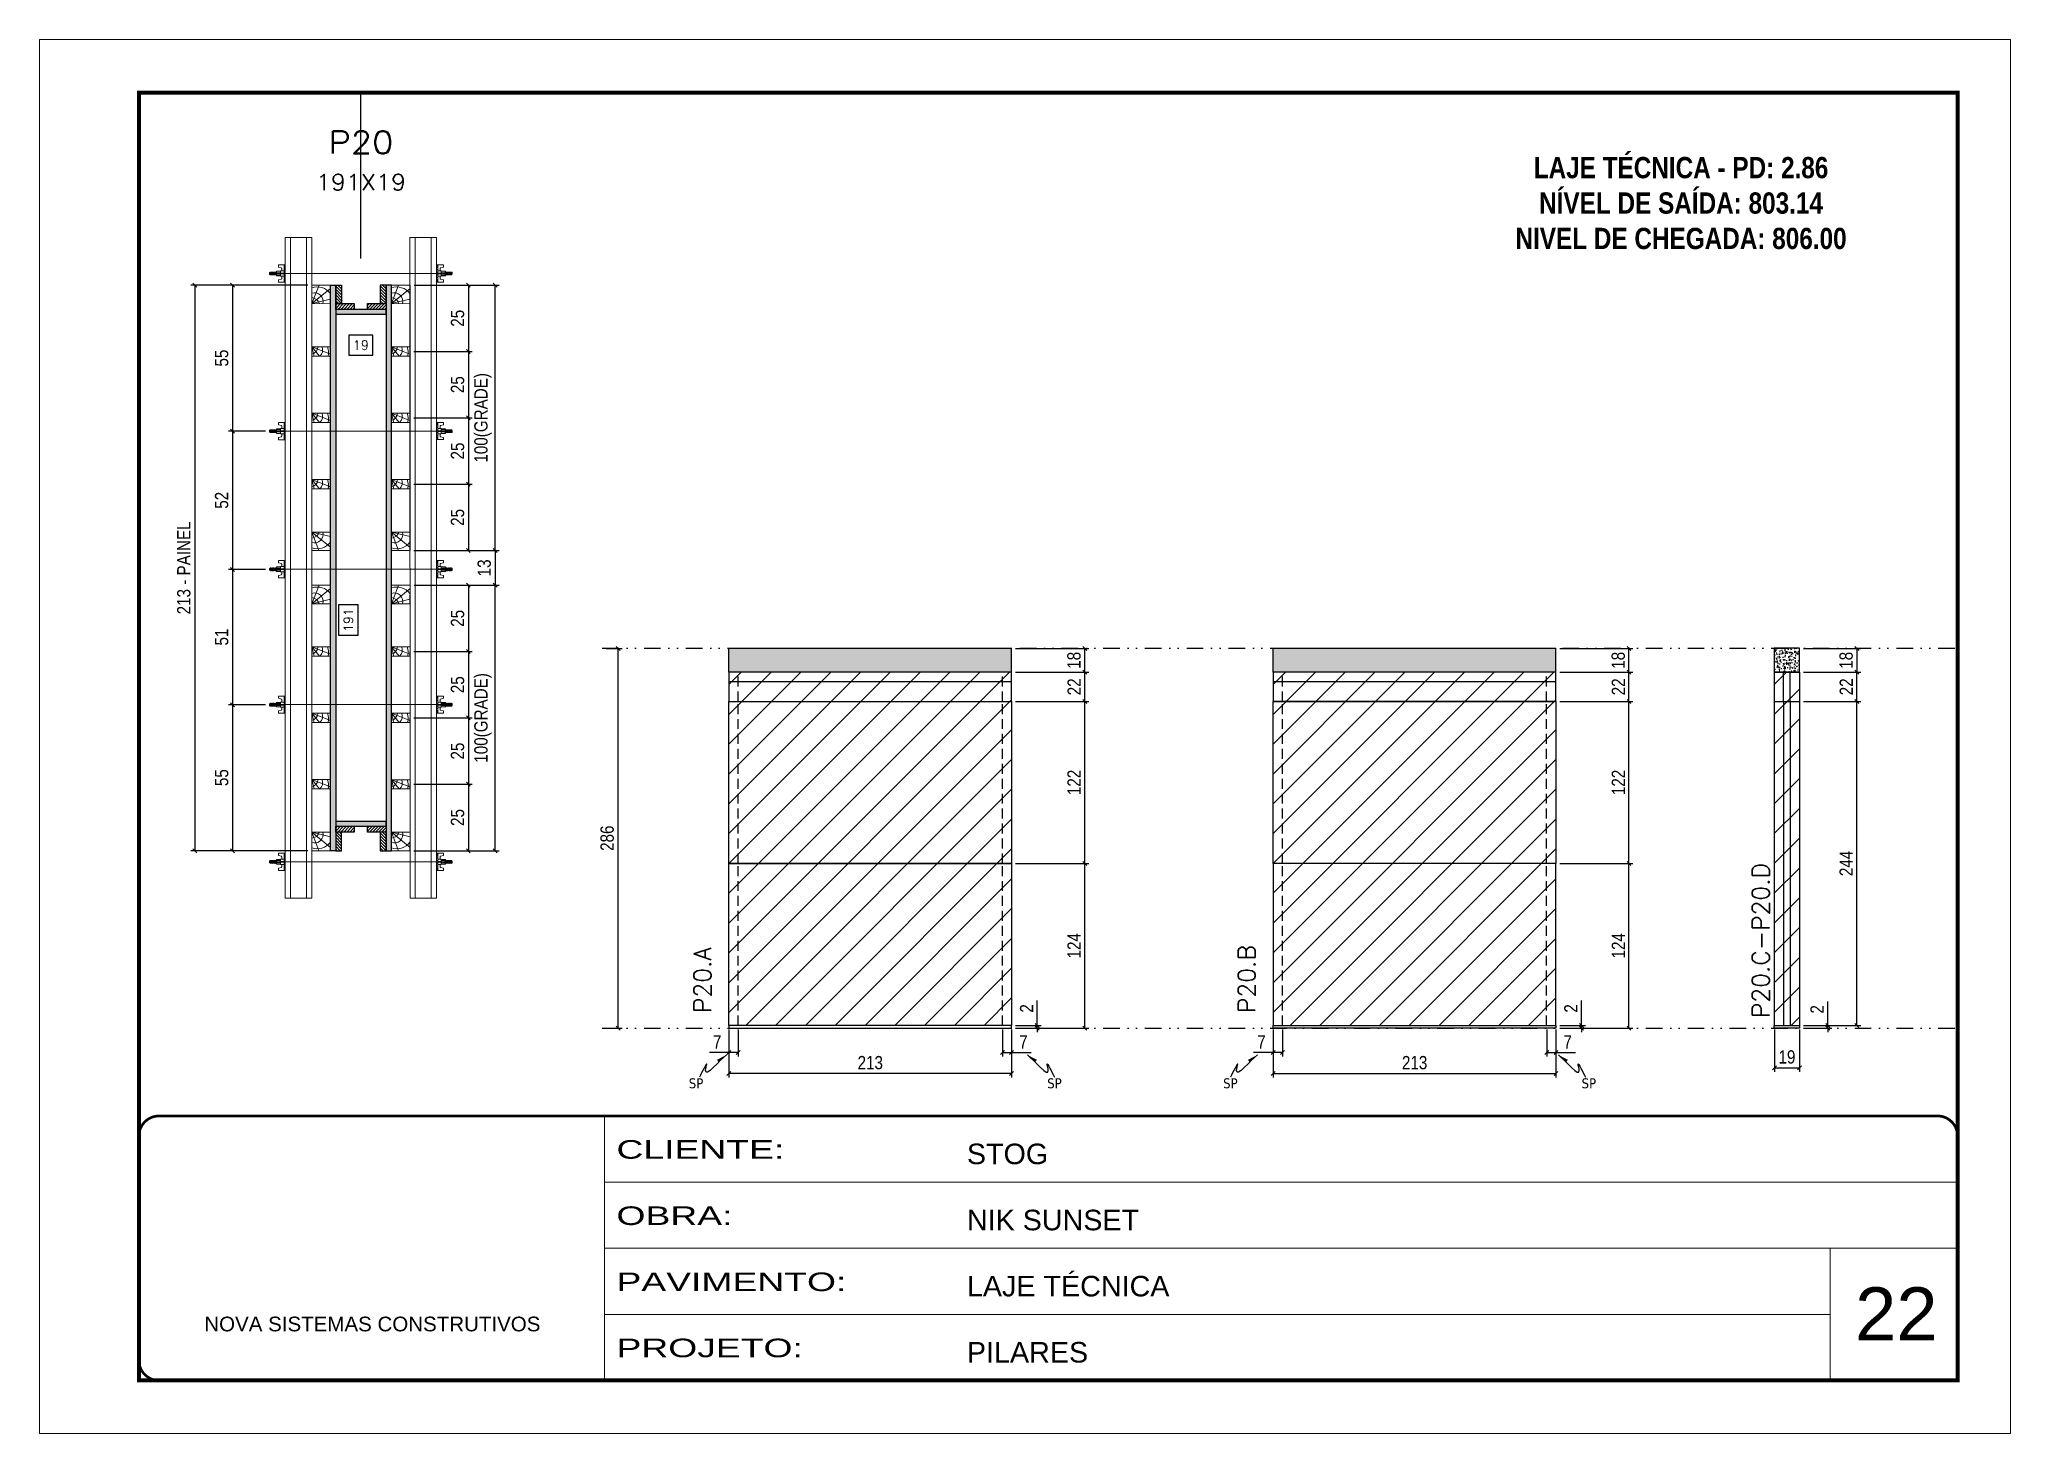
# Model space of a CAD drawing. Extents: x 808 to 7089, y -98 to 17032.
# Drawn here: x 2407 to 3892, y 10240 to 11290 of the extents above; entities that cross this region are included whole.
import ezdxf
from ezdxf.enums import TextEntityAlignment as Align

# ---------------------------------------------------------------- set-up
doc = ezdxf.new("R2010")
doc.units = 0
for name, pattern in [('CONTINUO', [0]), ('DASHED', [0.75, 0.5, -0.25]), ('DIVIDE2', [0.625, 0.25, -0.125, 0, -0.125, 0, -0.125]), ('HIDDEN', [0.375, 0.25, -0.125])]:
    doc.linetypes.add(name, pattern=pattern)
for name, color, linetype, lineweight in [('CARIMBO', 255, 'Continuous', 9), ('Folhas', 255, 'Continuous', 9), ('Hachura', 251, 'Continuous', 9), ('Madeira', 126, 'Continuous', 18), ('Perfil Metálico', 224, 'Continuous', 18), ('REAPROVEITAMENTO', 251, 'Continuous', 9), ('SARRAFO DE PRESSAO', 251, 'DASHED', 9), ('Texto Seção', 7, 'Continuous', 15)]:
    doc.layers.add(name, color=color, linetype=linetype, lineweight=lineweight)
for name, color, linetype in [('CHAPA', 1, 'Continuous'), ('COTA', 241, 'Continuous'), ('Cota Seção (2x)', 241, 'Continuous'), ('NOMENCLATURA', 7, 'Continuous'), ('Nível', 160, 'Continuous'), ('Painéis', 200, 'Continuous'), ('SARR_2.2x7', 40, 'Continuous'), ('SARRAFO', 251, 'Continuous'), ('Sarrafo de Pressão', 42, 'HIDDEN'), ('texto', 7, 'Continuous'), ('Texto de Titulo', 7, 'Continuous'), ('Texto Qtd Sarr', 242, 'Continuous')]:
    doc.layers.add(name, color=color, linetype=linetype)
doc.styles.add('ARIAL', font='arial.ttf')
doc.styles.add('COTA TECNICA', font='techl___.ttf', dxfattribs={"height": 10})
doc.styles.add('COTA TECNICA 2X', font='techl___.ttf', dxfattribs={"height": 10})
doc.styles.add('COTA TECNICA-50', font='techl___.ttf', dxfattribs={"height": 10})
doc.styles.add('REGUA-120', font='ROMANS.shx', dxfattribs={"height": 15})
doc.styles.add('ROMANC', font='techb___.ttf', dxfattribs={"height": 2.5})
doc.styles.add('ROMANS', font='romans.shx')
doc.styles.get("Standard").update_dxf_attribs({"font": 'arial.ttf'})
doc.styles.add('Tecnologia', font='')
doc.styles.get('Tecnologia').set_extended_font_data('Forgotten Futurist')
doc.dimstyles.new('COTA PAINEL-50', dxfattribs={"dimtxt": 10, "dimasz": 3, "dimexe": 3, "dimexo": 3, "dimgap": 3, "dimtad": 1, "dimdec": 1, "dimzin": 12, "dimdsep": 46, "dimtxsty": 'COTA TECNICA-50', "dimblk1": 'OBLIQUE', "dimblk2": 'OBLIQUE', "dimsah": 1, "dimcen": 0.9, "dimclrd": 4, "dimclre": 4, "dimclrt": 240, "dimadec": 1, "dimazin": 3, "dimtfac": 1, "dimtdec": 1, "dimtmove": 0, "dimatfit": 3, "dimfxl": 1, "dimtolj": 1, "dimtzin": 12, "dimarcsym": 0})
doc.dimstyles.new('PAINEL', dxfattribs={"dimtxt": 10, "dimasz": 3, "dimexe": 3, "dimexo": 3, "dimgap": 3, "dimtad": 1, "dimdec": 1, "dimzin": 12, "dimdsep": 46, "dimtxsty": 'COTA TECNICA', "dimblk1": 'OBLIQUE', "dimblk2": 'OBLIQUE', "dimsah": 1, "dimcen": 0.9, "dimclrd": 4, "dimclre": 4, "dimclrt": 240, "dimadec": 1, "dimazin": 3, "dimtfac": 1, "dimtdec": 1, "dimtmove": 0, "dimatfit": 3, "dimfxl": 1, "dimtolj": 1, "dimtzin": 12, "dimarcsym": 0})
doc.dimstyles.new('SECAO PILAR', dxfattribs={"dimtxt": 10, "dimasz": 3, "dimexe": 3, "dimexo": 3, "dimgap": 3, "dimtad": 1, "dimdec": 1, "dimlfac": 0.5, "dimzin": 12, "dimdsep": 46, "dimtxsty": 'COTA TECNICA 2X', "dimblk1": 'OBLIQUE', "dimblk2": 'OBLIQUE', "dimsah": 1, "dimcen": 0.9, "dimclrd": 256, "dimclre": 256, "dimclrt": 256, "dimadec": 1, "dimazin": 3, "dimtfac": 1, "dimtdec": 1, "dimtmove": 0, "dimatfit": 3, "dimfxl": 1, "dimtolj": 1, "dimtzin": 12, "dimarcsym": 0})
doc.dimstyles.new('SECÇÃO 2', dxfattribs={"dimtxt": 7, "dimasz": 6, "dimexe": 0.18, "dimexo": 2, "dimgap": -4, "dimtad": 3, "dimdec": 1, "dimlfac": 0.5, "dimzin": 12, "dimdsep": 46, "dimtxsty": 'ROMANS', "dimblk": 'ARCHTICK', "dimcen": 0.09, "dimse1": 1, "dimse2": 1, "dimsd1": 1, "dimsd2": 1, "dimclrd": 180, "dimclre": 5, "dimclrt": 1, "dimadec": 0, "dimazin": 3, "dimtfac": 1, "dimtdec": 1, "dimtofl": 0, "dimtmove": 0, "dimatfit": 3, "dimldrblk": 'ARCHTICK', "dimfxl": 1, "dimtolj": 1, "dimtzin": 0, "dimarcsym": 0})
doc.dimstyles.get("Standard").update_dxf_attribs({"dimtxt": 0.18, "dimasz": 0.18, "dimexe": 0.18, "dimexo": 0.0625, "dimgap": 0.09, "dimtad": 0, "dimtih": 1, "dimtoh": 1, "dimdec": 4, "dimzin": 0, "dimdsep": 46, "dimtxsty": 'Standard', "dimcen": 0.09, "dimadec": 0, "dimazin": 0, "dimtfac": 1, "dimtdec": 4, "dimtofl": 0, "dimtmove": 0, "dimatfit": 3, "dimfxl": 1, "dimtolj": 1, "dimtzin": 0, "dimarcsym": 0})
pattern_1 = [(135, (-20261.5607, 20228.551), (-1.12253202, -1.12253202), [])]

msp = doc.modelspace()

# ---------------------------------------------------------------- texts
at = {"layer": 'CARIMBO', "style": 'ARIAL'}
msp.add_text('22', height=40, dxfattribs=at).set_placement((3774.53, 10309.75))
at = {"layer": 'NOMENCLATURA', "color": 2, "insert": (3643.41, 11227.74), "char_height": 16, "attachment_point": 2, "style": 'ROMANC'}
msp.add_mtext_dynamic_manual_height_columns('\\PLAJE TÉCNICA - PD: 2.86\\PNÍVEL DE SAÍDA: 803.14\\PNIVEL DE CHEGADA: 806.00', width=328.3607, gutter_width=1, heights=[0], dxfattribs=at)
at = {"layer": 'texto', "color": 0, "char_height": 7.5, "attachment_point": 5}
for insert in [(2901.34, 10503.34), (3171.37, 10503.34), (3303.91, 10503.34), (3573.94, 10503.34)]:
    msp.add_mtext('{\\fTahoma|b0|i0|c0|p34;\\C4;SP}', dxfattribs=dict(at, insert=insert))
at = {"layer": 'Texto Seção', "char_height": 13, "width": 285.3299, "attachment_point": 7, "rotation": 90, "style": 'REGUA-120'}
for s, insert in [('P20.C-P20.D', (3709.95, 10552.43)), ('P20.A', (2912.65, 10556.27)), ('P20.B', (3322.69, 10556.27))]:
    msp.add_mtext(s, dxfattribs=dict(at, insert=insert))

# ---------------------------------------------------------------- blocks, each defined once
blk = doc.blocks.new('9999999999')
at = {"color": 30, "linetype": 'CONTINUO'}
for p, q in [((98564.6, 34230.2), (98564.6, 34429.4)), ((98564.6, 34379.6), (99584, 34379.6)), ((98564.6, 34329.8), (99488, 34329.8)), ((99584, 34329.8), (99488, 34329.8)), ((99488, 34329.8), (99488, 34230.2)), ((98564.6, 34280), (99488, 34280))]:
    blk.add_line(p, q, dxfattribs=at)
at = {"color": 30, "linetype": 'CONTINUO', "const_width": 2}
blk.add_lwpolyline([(99584, 34230.2), (99584, 34414.4, 0.414214), (99569, 34429.4), (98229, 34429.4, 0.414214), (98214, 34414.4), (98214, 34245.2, 0.414214), (98229, 34230.2), (99584, 34230.2)], format="xyb", dxfattribs=at)
at = {"layer": 'Folhas'}
blk.add_lwpolyline([(98139, 34190.2), (99624, 34190.2), (99624, 35240.2), (98139, 35240.2)], close=True, dxfattribs=at)
at = {"layer": 'Folhas', "color": 30, "const_width": 3}
blk.add_lwpolyline([(98214, 34230.2), (99584, 34230.2), (99584, 35200.2), (98214, 35200.2)], close=True, dxfattribs=at)
at = {"color": 7, "linetype": 'Continuous', "ltscale": 5, "style": 'ARIAL'}
for s, height, p in [('STOG', 15.48, (98837.7, 34393.1)), ('NIK SUNSET', 15.48, (98837.7, 34343.3)), ('LAJE TÉCNICA', 15.483, (98837.7, 34293.5)), ('NOVA SISTEMAS CONSTRUTIVOS', 11.059, (98263.2, 34267.2)), ('PILARES', 15.48, (98837.7, 34243.7))]:
    blk.add_text(s, height=height, dxfattribs=at).set_placement(p)
at = {"layer": 'Folhas', "color": 7, "style": 'Tecnologia', "width": 1.5}
for s, p in [('CLIENTE:', (98573.7, 34397.2)), ('OBRA:', (98573.7, 34347.3)), ('PAVIMENTO:', (98573.7, 34297.5)), ('PROJETO:', (98573.7, 34247.7))]:
    blk.add_text(s, height=14, dxfattribs=at).set_placement(p)
blk = doc.blocks.new('*D701')
at = {"layer": 'Cota Seção (2x)', "color": 180, "lineweight": -2, "transparency": 16777216}
for p, q in [((2657.8, 11066.9), (2639.8, 11066.9)), ((2639.8, 11066.9), (2639.8, 11051.9)), ((2657.8, 11051.9), (2657.8, 11066.9)), ((2639.8, 11051.9), (2657.8, 11051.9))]:
    blk.add_line(p, q, dxfattribs=at)
at = {"layer": 'Defpoints', "color": 0, "transparency": 16777216}
for p in [(2629.8, 11065.3), (2667.8, 11065.3), (2629.8, 11047.9)]:
    blk.add_point(p, dxfattribs=at)
at = {"layer": 'Cota Seção (2x)', "color": 1, "transparency": 16777216, "insert": (2648.8, 11059.4), "char_height": 7, "attachment_point": 5, "style": 'ROMANS'}
blk.add_mtext('\\A1;19', dxfattribs=at)
blk = doc.blocks.new('_ArchTick')
at = {"color": 0, "linetype": 'ByBlock', "const_width": 0.15}
blk.add_lwpolyline([(-0.5, -0.5), (0.5, 0.5)], dxfattribs=at)
blk = doc.blocks.new('*D702')
at = {"layer": 'Cota Seção (2x)', "color": 180, "lineweight": -2, "transparency": 16777216}
for p, q in [((2646.9, 10863.8), (2631.9, 10863.8)), ((2631.9, 10863.8), (2631.9, 10840.8)), ((2646.9, 10840.8), (2646.9, 10863.8)), ((2631.9, 10840.8), (2646.9, 10840.8))]:
    blk.add_line(p, q, dxfattribs=at)
at = {"layer": 'Defpoints', "color": 0, "transparency": 16777216}
for p in [(2629.8, 11082.6), (2629.8, 10700.6), (2650.9, 10700.6)]:
    blk.add_point(p, dxfattribs=at)
at = {"layer": 'Cota Seção (2x)', "color": 1, "transparency": 16777216, "insert": (2639.4, 10852.3), "char_height": 7, "attachment_point": 5, "rotation": 90, "style": 'ROMANS'}
blk.add_mtext('\\A1;191', dxfattribs=at)
blk = doc.blocks.new('_Oblique')
at = {"color": 0, "linetype": 'ByBlock', "lineweight": -2}
blk.add_line((-0.5, -0.5), (0.5, 0.5), dxfattribs=at)
blk = doc.blocks.new('*D692')
at = {"layer": 'Cota Seção (2x)', "lineweight": -2, "transparency": 16777216}
for p, q in [((2608.9, 11104.6), (2520.7, 11104.6)), ((2523.7, 11104.6), (2523.7, 10678.6)), ((2608.9, 10678.6), (2520.7, 10678.6))]:
    blk.add_line(p, q, dxfattribs=at)
at = {"layer": 'Defpoints', "color": 0, "transparency": 16777216}
for p in [(2611.9, 11104.6), (2523.7, 10678.6), (2611.9, 10678.6)]:
    blk.add_point(p, dxfattribs=at)
at = {"layer": 'Cota Seção (2x)', "lineweight": -2, "transparency": 16777216, "xscale": 3, "yscale": 3, "zscale": 3}
for p, rotation in [((2523.7, 11104.6), 90), ((2523.7, 10678.6), 270)]:
    blk.add_blockref('_Oblique', p, dxfattribs=dict(at, rotation=rotation))
at = {"layer": 'Cota Seção (2x)', "transparency": 16777216, "insert": (2515.5, 10891.6), "char_height": 10, "attachment_point": 5, "rotation": 90, "style": 'COTA TECNICA 2X'}
blk.add_mtext('\\A1;213 - PAINEL', dxfattribs=at)
blk = doc.blocks.new('*D693')
at = {"layer": 'Cota Seção (2x)', "lineweight": -2, "transparency": 16777216}
for p, q in [((2608.8, 11104.6), (2549.1, 11104.6)), ((2552.1, 11104.6), (2552.1, 10994.5)), ((2577.1, 10994.5), (2549.1, 10994.5))]:
    blk.add_line(p, q, dxfattribs=at)
at = {"layer": 'Defpoints', "color": 0, "transparency": 16777216}
for p in [(2611.8, 11104.6), (2552.1, 10994.5), (2580.1, 10994.5)]:
    blk.add_point(p, dxfattribs=at)
at = {"layer": 'Cota Seção (2x)', "lineweight": -2, "transparency": 16777216, "xscale": 3, "yscale": 3, "zscale": 3}
for p, rotation in [((2552.1, 11104.6), 90), ((2552.1, 10994.5), 270)]:
    blk.add_blockref('_Oblique', p, dxfattribs=dict(at, rotation=rotation))
at = {"layer": 'Cota Seção (2x)', "transparency": 16777216, "insert": (2544, 11049.6), "char_height": 10, "attachment_point": 5, "rotation": 90, "style": 'COTA TECNICA 2X'}
blk.add_mtext('\\A1;55', dxfattribs=at)
blk = doc.blocks.new('*D694')
at = {"layer": 'Cota Seção (2x)', "lineweight": -2, "transparency": 16777216}
for p, q in [((2577.1, 10788.5), (2549.1, 10788.5)), ((2552.1, 10788.5), (2552.1, 10678.6)), ((2608.8, 10678.6), (2549.1, 10678.6))]:
    blk.add_line(p, q, dxfattribs=at)
at = {"layer": 'Defpoints', "color": 0, "transparency": 16777216}
for p in [(2580.1, 10788.5), (2552.1, 10678.6), (2611.8, 10678.6)]:
    blk.add_point(p, dxfattribs=at)
at = {"layer": 'Cota Seção (2x)', "lineweight": -2, "transparency": 16777216, "xscale": 3, "yscale": 3, "zscale": 3}
for p, rotation in [((2552.1, 10788.5), 90), ((2552.1, 10678.6), 270)]:
    blk.add_blockref('_Oblique', p, dxfattribs=dict(at, rotation=rotation))
at = {"layer": 'Cota Seção (2x)', "transparency": 16777216, "insert": (2544, 10733.6), "char_height": 10, "attachment_point": 5, "rotation": 90, "style": 'COTA TECNICA 2X'}
blk.add_mtext('\\A1;55', dxfattribs=at)
blk = doc.blocks.new('titulo1')
at = {"layer": 'Defpoints', "color": 252, "linetype": 'HIDDEN', "ltscale": 2}
blk.add_line((0, 0), (0, 125), dxfattribs=at)
at = {"layer": 'Defpoints', "style": 'ROMANS', "oblique": 15}
blk.add_attdef('FOLHA', text='', height=10, dxfattribs=at).set_placement((0, 15.6), align=Align.MIDDLE_CENTER)
at = {"layer": 'Texto Qtd Sarr', "color": 3, "style": 'ROMANS', "oblique": 15}
for tag, height, p in [('TITULO', 17, (0, 71.4)), ('SEÇÃO', 12, (0, 41.5))]:
    blk.add_attdef(tag, text='', height=height, dxfattribs=at).set_placement(p, align=Align.MIDDLE_CENTER)
blk = doc.blocks.new('C')
at = {"layer": 'Hachura', "color": 0}
for p, q in [((0, 3.22), (0, -3.22)), ((0.45, 3.22), (0, 3.22)), ((0.46, 3.16), (0, 3.16)), ((0.46, 3.05), (0, 3.05)), ((0.46, 2.88), (0, 2.88)), ((0, 2.75), (0, -1.16)), ((0.46, 2.65), (0, 2.65)), ((0.46, 2.23), (0, 2.23)), ((0.46, 1.51), (0, 1.51)), ((0.39, 0.49), (0.17, 0.49)), ((0.45, -3.23), (0.45, 3.22)), ((0.45, 3.22), (2.58, 3.22)), ((1.74, 0.97), (0.45, 0.97)), ((1.45, 0.1), (0.45, 0.1)), ((1.35, 1.94), (1.35, 0.96)), ((2.58, 2.39), (1.47, 2.09)), ((1.74, -0.97), (1.74, 0.97)), ((1.74, 0.97), (1.74, 0.84)), ((1.74, 0.97), (1.74, 0.84)), ((1.74, 0.84), (3.35, 0.84)), ((3.35, 0.45), (1.74, 0.45)), ((2.58, 3.22), (2.58, 2.39)), ((3.32, 0.84), (3.32, -0.84)), ((3.35, 0.84), (3.35, -0.84)), ((3.68, 0.45), (3.35, 0.45)), ((3.84, -0.52), (3.35, 0.45)), ((3.35, 0.06), (3.67, -0.57)), ((3.68, 0.45), (4.16, -0.52)), ((3.72, 0.5), (4.25, -0.57)), ((4.37, -0.55), (3.83, 0.53)), ((4.15, 0.45), (3.93, 0.45)), ((4.42, -0.52), (3.93, 0.45)), ((4.15, 0.45), (4.26, 0.45)), ((4.26, 0.45), (4.74, -0.52)), ((4.3, 0.5), (4.83, -0.57)), ((4.95, -0.55), (4.41, 0.53)), ((4.51, 0.45), (4.84, 0.45)), ((5, -0.52), (4.51, 0.45)), ((4.84, 0.45), (5.32, -0.52)), ((4.88, 0.5), (5.41, -0.57)), ((5.53, -0.55), (4.99, 0.53)), ((5.58, -0.52), (5.09, 0.45)), ((5.42, 0.45), (5.09, 0.45)), ((5.58, -0.52), (5.09, 0.45)), ((5.42, 0.45), (5.74, -0.19)), ((5.46, 0.5), (5.74, -0.07)), ((5.74, 0.19), (5.57, 0.53)), ((5.74, 0.32), (5.68, 0.45)), ((5.68, 0.45), (5.74, 0.45)), ((5.74, 0.45), (5.9, 0.29)), ((5.74, 0.45), (5.74, -0.52)), ((5.9, -0.36), (5.9, 0.29)), ((0.45, 0), (0, 0)), ((0.46, -1.52), (0, -1.52)), ((0.46, -2.23), (0, -2.23)), ((0.46, -2.65), (0, -2.65)), ((0.46, -2.88), (0, -2.88)), ((0.46, -3.05), (0, -3.05)), ((0.46, -3.16), (0, -3.16)), ((0, -3.22), (2.57, -3.22)), ((0.08, -0.48), (0.29, -0.48)), ((0.29, -0.48), (0.4, -0.48)), ((0.45, 0), (0.45, -0.97)), ((0.45, -0.16), (1.45, -0.16)), ((0.45, -0.65), (0.45, -0.32)), ((0.45, -3.23), (0.45, -0.65)), ((0.45, -0.97), (1.74, -0.97)), ((1.35, -1.94), (1.35, -0.97)), ((2.58, -2.39), (1.47, -2.1)), ((3.35, -0.32), (1.74, -0.32)), ((3.35, -0.84), (1.74, -0.84)), ((2.58, -3.23), (2.58, -2.39)), ((3.35, -0.07), (3.58, -0.52)), ((3.35, -0.52), (3.58, -0.52)), ((3.84, -0.52), (4.16, -0.52)), ((4.42, -0.52), (4.74, -0.52)), ((4.63, -0.52), (4.74, -0.52)), ((5, -0.52), (5.32, -0.52)), ((5.58, -0.52), (5.74, -0.52)), ((5.74, -0.52), (5.9, -0.36)), ((5.74, -0.52), (5.74, -0.52))]:
    blk.add_line(p, q, dxfattribs=at)
for centre, radius, start, end in [((1.52, 1.94), 0.161, 104.74356, 180), ((1.44, -0.03), 0.129, 272.69497, 87.30503), ((3.81, 0.39), 0.143, 25.56881, 154.43119), ((4.39, 0.39), 0.143, 25.56881, 154.43119), ((4.97, 0.39), 0.143, 25.56881, 154.43119), ((5.55, 0.39), 0.143, 25.56881, 154.43119), ((0.17, -0.37), 0.174, 221.74404, 317.85924), ((1.52, -1.94), 0.161, 180, 255.25644), ((3.71, -0.4), 0.174, 222.14076, 318.25596), ((4.29, -0.4), 0.174, 222.14076, 318.25596), ((4.87, -0.4), 0.174, 222.14076, 318.25596), ((5.45, -0.4), 0.174, 222.14076, 318.25596), ((5.61, -0.4), 0.174, 317.85924, 318.25596)]:
    blk.add_arc(centre, radius, start, end, dxfattribs=at)
blk = doc.blocks.new('*D708')
at = {"layer": 'Cota Seção (2x)', "lineweight": -2, "transparency": 16777216}
for p, q in [((2577.1, 10890.5), (2549.1, 10890.5)), ((2552.1, 10890.5), (2552.1, 10788.5)), ((2577.1, 10788.5), (2549.1, 10788.5))]:
    blk.add_line(p, q, dxfattribs=at)
at = {"layer": 'Defpoints', "color": 0, "transparency": 16777216}
for p in [(2580.1, 10890.5), (2552.1, 10788.5), (2580.1, 10788.5)]:
    blk.add_point(p, dxfattribs=at)
at = {"layer": 'Cota Seção (2x)', "lineweight": -2, "transparency": 16777216, "xscale": 3, "yscale": 3, "zscale": 3}
for p, rotation in [((2552.1, 10890.5), 90), ((2552.1, 10788.5), 270)]:
    blk.add_blockref('_Oblique', p, dxfattribs=dict(at, rotation=rotation))
at = {"layer": 'Cota Seção (2x)', "transparency": 16777216, "insert": (2544, 10839.5), "char_height": 10, "attachment_point": 5, "rotation": 90, "style": 'COTA TECNICA 2X'}
blk.add_mtext('\\A1;51', dxfattribs=at)
blk = doc.blocks.new('*D709')
at = {"layer": 'Cota Seção (2x)', "lineweight": -2, "transparency": 16777216}
for p, q in [((2577.1, 10994.5), (2549.1, 10994.5)), ((2552.1, 10994.5), (2552.1, 10890.5)), ((2577.1, 10890.5), (2549.1, 10890.5))]:
    blk.add_line(p, q, dxfattribs=at)
at = {"layer": 'Defpoints', "color": 0, "transparency": 16777216}
for p in [(2580.1, 10994.5), (2552.1, 10890.5), (2580.1, 10890.5)]:
    blk.add_point(p, dxfattribs=at)
at = {"layer": 'Cota Seção (2x)', "lineweight": -2, "transparency": 16777216, "xscale": 3, "yscale": 3, "zscale": 3}
for p, rotation in [((2552.1, 10994.5), 90), ((2552.1, 10890.5), 270)]:
    blk.add_blockref('_Oblique', p, dxfattribs=dict(at, rotation=rotation))
at = {"layer": 'Cota Seção (2x)', "transparency": 16777216, "insert": (2544, 10942.5), "char_height": 10, "attachment_point": 5, "rotation": 90, "style": 'COTA TECNICA 2X'}
blk.add_mtext('\\A1;52', dxfattribs=at)
blk = doc.blocks.new('PONTALETE')
at = {"layer": 'Madeira'}
for q in [(2.71, 7), (7, 5.76), (7, 1.74)]:
    blk.add_line((0, 0), q, dxfattribs=at)
blk.add_lwpolyline([(0, 0), (7, 0), (7, 7), (0, 7)], close=True, dxfattribs=at)
for centre, radius, start, end in [((2.04, 0.06), 6.23, 37.28179, 109.09128), ((1.09, 0.9), 3.19, 343.60304, 109.98471), ((-0.21, -0.78), 3.09, 14.63219, 86.0383)]:
    blk.add_arc(centre, radius, start, end, dxfattribs=at)
blk = doc.blocks.new('MEIO PONTALETE')
at = {"layer": 'Madeira'}
for q in [(2.71, 7), (3.5, 2.88), (3.5, 0.87)]:
    blk.add_line((0, 0), q, dxfattribs=at)
blk.add_lwpolyline([(0, 0), (3.5, 0), (3.5, 7), (0, 7)], close=True, dxfattribs=at)
for centre, radius, start, end in [((2.04, 0.06), 6.23, 76.44987, 109.09128), ((1.09, 0.9), 3.19, 40.90626, 109.98471), ((-0.21, -0.78), 3.09, 14.63219, 86.0383)]:
    blk.add_arc(centre, radius, start, end, dxfattribs=at)
blk = doc.blocks.new('*D695')
at = {"layer": 'Cota Seção (2x)', "lineweight": -2, "transparency": 16777216}
for p, q in [((2688.9, 10878.6), (2732.8, 10878.6)), ((2729.8, 10878.6), (2729.8, 10828.6)), ((2688.8, 10828.6), (2732.8, 10828.6))]:
    blk.add_line(p, q, dxfattribs=at)
at = {"layer": 'Defpoints', "color": 0, "transparency": 16777216}
for p in [(2685.9, 10878.6), (2685.8, 10828.6), (2729.8, 10828.6)]:
    blk.add_point(p, dxfattribs=at)
at = {"layer": 'Cota Seção (2x)', "lineweight": -2, "transparency": 16777216, "xscale": 3, "yscale": 3, "zscale": 3}
for p, rotation in [((2729.8, 10878.6), 90), ((2729.8, 10828.6), 270)]:
    blk.add_blockref('_Oblique', p, dxfattribs=dict(at, rotation=rotation))
at = {"layer": 'Cota Seção (2x)', "transparency": 16777216, "insert": (2721.7, 10853.6), "char_height": 10, "attachment_point": 5, "rotation": 90, "style": 'COTA TECNICA 2X'}
blk.add_mtext('\\A1;25', dxfattribs=at)
blk = doc.blocks.new('*D696')
at = {"layer": 'Cota Seção (2x)', "lineweight": -2, "transparency": 16777216}
for p, q in [((2688.9, 10878.6), (2753, 10878.6)), ((2750, 10678.6), (2750, 10878.6)), ((2688.8, 10678.6), (2753, 10678.6))]:
    blk.add_line(p, q, dxfattribs=at)
at = {"layer": 'Defpoints', "color": 0, "transparency": 16777216}
for p in [(2685.9, 10878.6), (2750, 10878.6), (2685.8, 10678.6)]:
    blk.add_point(p, dxfattribs=at)
at = {"layer": 'Cota Seção (2x)', "lineweight": -2, "transparency": 16777216, "xscale": 3, "yscale": 3, "zscale": 3}
for p, rotation in [((2750, 10878.6), 90), ((2750, 10678.6), 270)]:
    blk.add_blockref('_Oblique', p, dxfattribs=dict(at, rotation=rotation))
at = {"layer": 'Cota Seção (2x)', "transparency": 16777216, "insert": (2740.8, 10778.6), "char_height": 10, "attachment_point": 5, "rotation": 90, "style": 'COTA TECNICA 2X'}
blk.add_mtext('\\A1;100(GRADE)', dxfattribs=at)
blk = doc.blocks.new('*D710')
at = {"layer": 'Cota Seção (2x)', "lineweight": -2, "transparency": 16777216}
for p, q in [((2688.8, 10828.6), (2732.8, 10828.6)), ((2729.8, 10828.6), (2729.8, 10778.6)), ((2688.8, 10778.6), (2732.8, 10778.6))]:
    blk.add_line(p, q, dxfattribs=at)
at = {"layer": 'Defpoints', "color": 0, "transparency": 16777216}
for p in [(2685.8, 10828.6), (2685.8, 10778.6), (2729.8, 10778.6)]:
    blk.add_point(p, dxfattribs=at)
at = {"layer": 'Cota Seção (2x)', "lineweight": -2, "transparency": 16777216, "xscale": 3, "yscale": 3, "zscale": 3}
for p, rotation in [((2729.8, 10828.6), 90), ((2729.8, 10778.6), 270)]:
    blk.add_blockref('_Oblique', p, dxfattribs=dict(at, rotation=rotation))
at = {"layer": 'Cota Seção (2x)', "transparency": 16777216, "insert": (2721.7, 10803.6), "char_height": 10, "attachment_point": 5, "rotation": 90, "style": 'COTA TECNICA 2X'}
blk.add_mtext('\\A1;25', dxfattribs=at)
blk = doc.blocks.new('*D711')
at = {"layer": 'Cota Seção (2x)', "lineweight": -2, "transparency": 16777216}
for p, q in [((2688.8, 10778.6), (2732.8, 10778.6)), ((2729.8, 10778.6), (2729.8, 10728.6)), ((2688.8, 10728.6), (2732.8, 10728.6))]:
    blk.add_line(p, q, dxfattribs=at)
at = {"layer": 'Defpoints', "color": 0, "transparency": 16777216}
for p in [(2685.8, 10778.6), (2685.8, 10728.6), (2729.8, 10728.6)]:
    blk.add_point(p, dxfattribs=at)
at = {"layer": 'Cota Seção (2x)', "lineweight": -2, "transparency": 16777216, "xscale": 3, "yscale": 3, "zscale": 3}
for p, rotation in [((2729.8, 10778.6), 90), ((2729.8, 10728.6), 270)]:
    blk.add_blockref('_Oblique', p, dxfattribs=dict(at, rotation=rotation))
at = {"layer": 'Cota Seção (2x)', "transparency": 16777216, "insert": (2721.7, 10753.6), "char_height": 10, "attachment_point": 5, "rotation": 90, "style": 'COTA TECNICA 2X'}
blk.add_mtext('\\A1;25', dxfattribs=at)
blk = doc.blocks.new('*D712')
at = {"layer": 'Cota Seção (2x)', "lineweight": -2, "transparency": 16777216}
for p, q in [((2688.8, 10728.6), (2732.8, 10728.6)), ((2729.8, 10728.6), (2729.8, 10678.6)), ((2688.8, 10678.6), (2732.8, 10678.6))]:
    blk.add_line(p, q, dxfattribs=at)
at = {"layer": 'Defpoints', "color": 0, "transparency": 16777216}
for p in [(2685.8, 10728.6), (2685.8, 10678.6), (2729.8, 10678.6)]:
    blk.add_point(p, dxfattribs=at)
at = {"layer": 'Cota Seção (2x)', "lineweight": -2, "transparency": 16777216, "xscale": 3, "yscale": 3, "zscale": 3}
for p, rotation in [((2729.8, 10728.6), 90), ((2729.8, 10678.6), 270)]:
    blk.add_blockref('_Oblique', p, dxfattribs=dict(at, rotation=rotation))
at = {"layer": 'Cota Seção (2x)', "transparency": 16777216, "insert": (2721.7, 10703.6), "char_height": 10, "attachment_point": 5, "rotation": 90, "style": 'COTA TECNICA 2X'}
blk.add_mtext('\\A1;25', dxfattribs=at)
blk = doc.blocks.new('*D697')
at = {"layer": 'Cota Seção (2x)', "lineweight": -2, "transparency": 16777216}
for p, q in [((2688.9, 11104.6), (2732.8, 11104.6)), ((2729.8, 11104.6), (2729.8, 11054.6)), ((2688.8, 11054.6), (2732.8, 11054.6))]:
    blk.add_line(p, q, dxfattribs=at)
at = {"layer": 'Defpoints', "color": 0, "transparency": 16777216}
for p in [(2685.9, 11104.6), (2685.8, 11054.6), (2729.8, 11054.6)]:
    blk.add_point(p, dxfattribs=at)
at = {"layer": 'Cota Seção (2x)', "lineweight": -2, "transparency": 16777216, "xscale": 3, "yscale": 3, "zscale": 3}
for p, rotation in [((2729.8, 11104.6), 90), ((2729.8, 11054.6), 270)]:
    blk.add_blockref('_Oblique', p, dxfattribs=dict(at, rotation=rotation))
at = {"layer": 'Cota Seção (2x)', "transparency": 16777216, "insert": (2721.7, 11079.6), "char_height": 10, "attachment_point": 5, "rotation": 90, "style": 'COTA TECNICA 2X'}
blk.add_mtext('\\A1;25', dxfattribs=at)
blk = doc.blocks.new('*D698')
at = {"layer": 'Cota Seção (2x)', "lineweight": -2, "transparency": 16777216}
for p, q in [((2688.9, 11104.6), (2753, 11104.6)), ((2750, 10904.6), (2750, 11104.6)), ((2688.8, 10904.6), (2753, 10904.6))]:
    blk.add_line(p, q, dxfattribs=at)
at = {"layer": 'Defpoints', "color": 0, "transparency": 16777216}
for p in [(2685.9, 11104.6), (2750, 11104.6), (2685.8, 10904.6)]:
    blk.add_point(p, dxfattribs=at)
at = {"layer": 'Cota Seção (2x)', "lineweight": -2, "transparency": 16777216, "xscale": 3, "yscale": 3, "zscale": 3}
for p, rotation in [((2750, 11104.6), 90), ((2750, 10904.6), 270)]:
    blk.add_blockref('_Oblique', p, dxfattribs=dict(at, rotation=rotation))
at = {"layer": 'Cota Seção (2x)', "transparency": 16777216, "insert": (2740.8, 11004.6), "char_height": 10, "attachment_point": 5, "rotation": 90, "style": 'COTA TECNICA 2X'}
blk.add_mtext('\\A1;100(GRADE)', dxfattribs=at)
blk = doc.blocks.new('*D713')
at = {"layer": 'Cota Seção (2x)', "lineweight": -2, "transparency": 16777216}
for p, q in [((2688.8, 11054.6), (2732.8, 11054.6)), ((2729.8, 11054.6), (2729.8, 11004.6)), ((2688.8, 11004.6), (2732.8, 11004.6))]:
    blk.add_line(p, q, dxfattribs=at)
at = {"layer": 'Defpoints', "color": 0, "transparency": 16777216}
for p in [(2685.8, 11054.6), (2685.8, 11004.6), (2729.8, 11004.6)]:
    blk.add_point(p, dxfattribs=at)
at = {"layer": 'Cota Seção (2x)', "lineweight": -2, "transparency": 16777216, "xscale": 3, "yscale": 3, "zscale": 3}
for p, rotation in [((2729.8, 11054.6), 90), ((2729.8, 11004.6), 270)]:
    blk.add_blockref('_Oblique', p, dxfattribs=dict(at, rotation=rotation))
at = {"layer": 'Cota Seção (2x)', "transparency": 16777216, "insert": (2721.7, 11029.6), "char_height": 10, "attachment_point": 5, "rotation": 90, "style": 'COTA TECNICA 2X'}
blk.add_mtext('\\A1;25', dxfattribs=at)
blk = doc.blocks.new('*D714')
at = {"layer": 'Cota Seção (2x)', "lineweight": -2, "transparency": 16777216}
for p, q in [((2688.8, 11004.6), (2732.8, 11004.6)), ((2729.8, 11004.6), (2729.8, 10954.6)), ((2688.8, 10954.6), (2732.8, 10954.6))]:
    blk.add_line(p, q, dxfattribs=at)
at = {"layer": 'Defpoints', "color": 0, "transparency": 16777216}
for p in [(2685.8, 11004.6), (2685.8, 10954.6), (2729.8, 10954.6)]:
    blk.add_point(p, dxfattribs=at)
at = {"layer": 'Cota Seção (2x)', "lineweight": -2, "transparency": 16777216, "xscale": 3, "yscale": 3, "zscale": 3}
for p, rotation in [((2729.8, 11004.6), 90), ((2729.8, 10954.6), 270)]:
    blk.add_blockref('_Oblique', p, dxfattribs=dict(at, rotation=rotation))
at = {"layer": 'Cota Seção (2x)', "transparency": 16777216, "insert": (2721.7, 10979.6), "char_height": 10, "attachment_point": 5, "rotation": 90, "style": 'COTA TECNICA 2X'}
blk.add_mtext('\\A1;25', dxfattribs=at)
blk = doc.blocks.new('*D715')
at = {"layer": 'Cota Seção (2x)', "lineweight": -2, "transparency": 16777216}
for p, q in [((2688.8, 10954.6), (2732.8, 10954.6)), ((2729.8, 10954.6), (2729.8, 10904.6)), ((2688.8, 10904.6), (2732.8, 10904.6))]:
    blk.add_line(p, q, dxfattribs=at)
at = {"layer": 'Defpoints', "color": 0, "transparency": 16777216}
for p in [(2685.8, 10954.6), (2685.8, 10904.6), (2729.8, 10904.6)]:
    blk.add_point(p, dxfattribs=at)
at = {"layer": 'Cota Seção (2x)', "lineweight": -2, "transparency": 16777216, "xscale": 3, "yscale": 3, "zscale": 3}
for p, rotation in [((2729.8, 10954.6), 90), ((2729.8, 10904.6), 270)]:
    blk.add_blockref('_Oblique', p, dxfattribs=dict(at, rotation=rotation))
at = {"layer": 'Cota Seção (2x)', "transparency": 16777216, "insert": (2721.7, 10929.6), "char_height": 10, "attachment_point": 5, "rotation": 90, "style": 'COTA TECNICA 2X'}
blk.add_mtext('\\A1;25', dxfattribs=at)
blk = doc.blocks.new('*D716')
at = {"layer": 'Cota Seção (2x)', "lineweight": -2, "transparency": 16777216}
for p, q in [((2688.8, 10904.6), (2753, 10904.6)), ((2750, 10904.6), (2750, 10878.6)), ((2688.9, 10878.6), (2753, 10878.6))]:
    blk.add_line(p, q, dxfattribs=at)
at = {"layer": 'Defpoints', "color": 0, "transparency": 16777216}
for p in [(2685.8, 10904.6), (2685.9, 10878.6), (2750, 10878.6)]:
    blk.add_point(p, dxfattribs=at)
at = {"layer": 'Cota Seção (2x)', "lineweight": -2, "transparency": 16777216, "xscale": 3, "yscale": 3, "zscale": 3}
for p, rotation in [((2750, 10904.6), 90), ((2750, 10878.6), 270)]:
    blk.add_blockref('_Oblique', p, dxfattribs=dict(at, rotation=rotation))
at = {"layer": 'Cota Seção (2x)', "transparency": 16777216, "insert": (2741.8, 10891.6), "char_height": 10, "attachment_point": 5, "rotation": 90, "style": 'COTA TECNICA 2X'}
blk.add_mtext('\\A1;13', dxfattribs=at)
blk = doc.blocks.new('*D717')
at = {"layer": 'COTA', "color": 4, "lineweight": -2, "transparency": 16777216}
for p, q in [((2833.7, 10831), (2845.6, 10831)), ((2842.6, 10545), (2842.6, 10831)), ((2833.7, 10545), (2845.6, 10545))]:
    blk.add_line(p, q, dxfattribs=at)
at = {"layer": 'Defpoints', "color": 0, "transparency": 16777216}
for p in [(2830.7, 10831), (2842.6, 10831), (2830.7, 10545)]:
    blk.add_point(p, dxfattribs=at)
at = {"layer": 'COTA', "color": 4, "lineweight": -2, "transparency": 16777216, "xscale": 3, "yscale": 3, "zscale": 3}
for p, rotation in [((2842.6, 10831), 90), ((2842.6, 10545), 270)]:
    blk.add_blockref('_Oblique', p, dxfattribs=dict(at, rotation=rotation))
at = {"layer": 'COTA', "color": 240, "transparency": 16777216, "insert": (2834.4, 10688), "char_height": 10, "attachment_point": 5, "rotation": 90, "style": 'COTA TECNICA-50'}
blk.add_mtext('\\A1;286', dxfattribs=at)
blk = doc.blocks.new('*D699')
at = {"layer": 'COTA', "color": 4, "lineweight": -2, "transparency": 16777216}
for p, q in [((2926.1, 10544), (2926.1, 10507.7)), ((3139.1, 10544), (3139.1, 10507.7)), ((3139.1, 10510.7), (2926.1, 10510.7))]:
    blk.add_line(p, q, dxfattribs=at)
at = {"layer": 'Defpoints', "color": 0, "transparency": 16777216}
for p in [(2926.1, 10547), (3139.1, 10547), (2926.1, 10510.7)]:
    blk.add_point(p, dxfattribs=at)
at = {"layer": 'COTA', "color": 4, "lineweight": -2, "transparency": 16777216, "xscale": 3, "yscale": 3, "zscale": 3, "rotation": 180}
blk.add_blockref('_Oblique', (2926.1, 10510.7), dxfattribs=at)
at = {"layer": 'COTA', "color": 4, "lineweight": -2, "transparency": 16777216, "xscale": 3, "yscale": 3, "zscale": 3}
blk.add_blockref('_Oblique', (3139.1, 10510.7), dxfattribs=at)
at = {"layer": 'COTA', "color": 240, "transparency": 16777216, "insert": (3032.6, 10518.9), "char_height": 10, "attachment_point": 5, "style": 'COTA TECNICA'}
blk.add_mtext('\\A1;213', dxfattribs=at)
blk = doc.blocks.new('*D700')
at = {"layer": 'COTA', "color": 4, "lineweight": -2, "transparency": 16777216}
for p, q in [((3132.1, 10544), (3132.1, 10523.5)), ((3139.1, 10542), (3139.1, 10523.5)), ((3132.1, 10526.5), (3139.1, 10526.5)), ((3139.1, 10526.5), (3153.9, 10526.5))]:
    blk.add_line(p, q, dxfattribs=at)
at = {"layer": 'Defpoints', "color": 0, "transparency": 16777216}
for p in [(3132.1, 10547), (3139.1, 10545), (3139.1, 10526.5)]:
    blk.add_point(p, dxfattribs=at)
at = {"layer": 'COTA', "color": 4, "lineweight": -2, "transparency": 16777216, "xscale": 3, "yscale": 3, "zscale": 3, "rotation": 180}
blk.add_blockref('_Oblique', (3132.1, 10526.5), dxfattribs=at)
at = {"layer": 'COTA', "color": 4, "lineweight": -2, "transparency": 16777216, "xscale": 3, "yscale": 3, "zscale": 3}
blk.add_blockref('_Oblique', (3139.1, 10526.5), dxfattribs=at)
at = {"layer": 'COTA', "color": 240, "transparency": 16777216, "insert": (3148, 10534.6), "char_height": 10, "attachment_point": 5, "style": 'COTA TECNICA-50'}
blk.add_mtext('\\A1;7', dxfattribs=at)
blk = doc.blocks.new('*D676')
at = {"layer": 'COTA', "color": 4, "lineweight": -2, "transparency": 16777216}
for p, q in [((2933.1, 10544), (2933.1, 10523.5)), ((2926.1, 10542), (2926.1, 10523.5)), ((2926.1, 10526.5), (2911.4, 10526.5)), ((2933.1, 10526.5), (2926.1, 10526.5))]:
    blk.add_line(p, q, dxfattribs=at)
at = {"layer": 'Defpoints', "color": 0, "transparency": 16777216}
for p in [(2926.1, 10545), (2933.1, 10547), (2926.1, 10526.5)]:
    blk.add_point(p, dxfattribs=at)
at = {"layer": 'COTA', "color": 4, "lineweight": -2, "transparency": 16777216, "xscale": 3, "yscale": 3, "zscale": 3, "rotation": 180}
blk.add_blockref('_Oblique', (2926.1, 10526.5), dxfattribs=at)
at = {"layer": 'COTA', "color": 4, "lineweight": -2, "transparency": 16777216, "xscale": 3, "yscale": 3, "zscale": 3}
blk.add_blockref('_Oblique', (2933.1, 10526.5), dxfattribs=at)
at = {"layer": 'COTA', "color": 240, "transparency": 16777216, "insert": (2917.3, 10534.6), "char_height": 10, "attachment_point": 5, "style": 'COTA TECNICA-50'}
blk.add_mtext('\\A1;7', dxfattribs=at)
blk = doc.blocks.new('*D677')
at = {"layer": 'COTA', "color": 4, "linetype": 'ByBlock', "lineweight": -2, "transparency": 16777216}
for p, q in [((3142.1, 10669), (3197.2, 10669)), ((3194.2, 10545), (3194.2, 10669)), ((3142.1, 10545), (3197.2, 10545))]:
    blk.add_line(p, q, dxfattribs=at)
at = {"layer": 'Defpoints', "color": 0, "linetype": 'ByBlock', "transparency": 16777216}
for p in [(3139.1, 10669), (3194.2, 10669), (3139.1, 10545)]:
    blk.add_point(p, dxfattribs=at)
at = {"layer": 'COTA', "color": 4, "linetype": 'ByBlock', "lineweight": -2, "transparency": 16777216, "xscale": 3, "yscale": 3, "zscale": 3}
for p, rotation in [((3194.2, 10669), 90), ((3194.2, 10545), 270)]:
    blk.add_blockref('_Oblique', p, dxfattribs=dict(at, rotation=rotation))
at = {"layer": 'COTA', "color": 240, "linetype": 'ByBlock', "transparency": 16777216, "insert": (3186.1, 10607), "char_height": 10, "attachment_point": 5, "rotation": 90, "style": 'COTA TECNICA'}
blk.add_mtext('\\A1;124', dxfattribs=at)
blk = doc.blocks.new('*D678')
at = {"layer": 'COTA', "color": 4, "lineweight": -2, "transparency": 16777216}
for p, q in [((3158.4, 10547), (3158.4, 10565.8)), ((3142.1, 10547), (3161.4, 10547)), ((3142.1, 10545), (3161.4, 10545)), ((3158.4, 10545), (3158.4, 10547)), ((3158.4, 10545), (3158.4, 10542))]:
    blk.add_line(p, q, dxfattribs=at)
at = {"layer": 'Defpoints', "color": 0, "transparency": 16777216}
for p in [(3139.1, 10547), (3139.1, 10545), (3158.4, 10545)]:
    blk.add_point(p, dxfattribs=at)
at = {"layer": 'COTA', "color": 4, "lineweight": -2, "transparency": 16777216, "xscale": 3, "yscale": 3, "zscale": 3}
for p, rotation in [((3158.4, 10547), 270), ((3158.4, 10545), 90)]:
    blk.add_blockref('_Oblique', p, dxfattribs=dict(at, rotation=rotation))
at = {"layer": 'COTA', "color": 240, "transparency": 16777216, "insert": (3150.4, 10559.8), "char_height": 10, "attachment_point": 5, "rotation": 90, "style": 'COTA TECNICA-50'}
blk.add_mtext('\\A1;2', dxfattribs=at)
blk = doc.blocks.new('*D679')
at = {"layer": 'COTA', "color": 4, "linetype": 'ByBlock', "lineweight": -2, "transparency": 16777216}
for p, q in [((3142.1, 10669), (3197.2, 10669)), ((3194.2, 10545), (3194.2, 10669)), ((3142.1, 10545), (3197.2, 10545))]:
    blk.add_line(p, q, dxfattribs=at)
at = {"layer": 'Defpoints', "color": 0, "linetype": 'ByBlock', "transparency": 16777216}
for p in [(3139.1, 10669), (3194.2, 10669), (3139.1, 10545)]:
    blk.add_point(p, dxfattribs=at)
at = {"layer": 'COTA', "color": 4, "linetype": 'ByBlock', "lineweight": -2, "transparency": 16777216, "xscale": 3, "yscale": 3, "zscale": 3}
for p, rotation in [((3194.2, 10669), 90), ((3194.2, 10545), 270)]:
    blk.add_blockref('_Oblique', p, dxfattribs=dict(at, rotation=rotation))
at = {"layer": 'COTA', "color": 240, "linetype": 'ByBlock', "transparency": 16777216, "insert": (3186.1, 10607), "char_height": 10, "attachment_point": 5, "rotation": 90, "style": 'COTA TECNICA'}
blk.add_mtext('\\A1;124', dxfattribs=at)
blk = doc.blocks.new('*D680')
at = {"layer": 'COTA', "color": 4, "lineweight": -2, "transparency": 16777216}
for p, q in [((3336.2, 10544), (3336.2, 10507.7)), ((3549.2, 10544), (3549.2, 10507.7)), ((3336.2, 10510.7), (3549.2, 10510.7))]:
    blk.add_line(p, q, dxfattribs=at)
at = {"layer": 'Defpoints', "color": 0, "transparency": 16777216}
for p in [(3336.2, 10547), (3549.2, 10547), (3549.2, 10510.7)]:
    blk.add_point(p, dxfattribs=at)
at = {"layer": 'COTA', "color": 4, "lineweight": -2, "transparency": 16777216, "xscale": 3, "yscale": 3, "zscale": 3, "rotation": 180}
blk.add_blockref('_Oblique', (3336.2, 10510.7), dxfattribs=at)
at = {"layer": 'COTA', "color": 4, "lineweight": -2, "transparency": 16777216, "xscale": 3, "yscale": 3, "zscale": 3}
blk.add_blockref('_Oblique', (3549.2, 10510.7), dxfattribs=at)
at = {"layer": 'COTA', "color": 240, "transparency": 16777216, "insert": (3442.7, 10518.9), "char_height": 10, "attachment_point": 5, "style": 'COTA TECNICA'}
blk.add_mtext('\\A1;213', dxfattribs=at)
blk = doc.blocks.new('*D681')
at = {"layer": 'COTA', "color": 4, "lineweight": -2, "transparency": 16777216}
for p, q in [((3343.2, 10544), (3343.2, 10523.5)), ((3336.2, 10542), (3336.2, 10523.5)), ((3336.2, 10526.5), (3321.4, 10526.5)), ((3343.2, 10526.5), (3336.2, 10526.5))]:
    blk.add_line(p, q, dxfattribs=at)
at = {"layer": 'Defpoints', "color": 0, "transparency": 16777216}
for p in [(3336.2, 10545), (3343.2, 10547), (3336.2, 10526.5)]:
    blk.add_point(p, dxfattribs=at)
at = {"layer": 'COTA', "color": 4, "lineweight": -2, "transparency": 16777216, "xscale": 3, "yscale": 3, "zscale": 3, "rotation": 180}
blk.add_blockref('_Oblique', (3336.2, 10526.5), dxfattribs=at)
at = {"layer": 'COTA', "color": 4, "lineweight": -2, "transparency": 16777216, "xscale": 3, "yscale": 3, "zscale": 3}
blk.add_blockref('_Oblique', (3343.2, 10526.5), dxfattribs=at)
at = {"layer": 'COTA', "color": 240, "transparency": 16777216, "insert": (3327.3, 10534.6), "char_height": 10, "attachment_point": 5, "style": 'COTA TECNICA-50'}
blk.add_mtext('\\A1;7', dxfattribs=at)
blk = doc.blocks.new('*D682')
at = {"layer": 'COTA', "color": 4, "lineweight": -2, "transparency": 16777216}
for p, q in [((3542.2, 10544), (3542.2, 10523.5)), ((3549.2, 10542), (3549.2, 10523.5)), ((3542.2, 10526.5), (3549.2, 10526.5)), ((3549.2, 10526.5), (3563.9, 10526.5))]:
    blk.add_line(p, q, dxfattribs=at)
at = {"layer": 'Defpoints', "color": 0, "transparency": 16777216}
for p in [(3542.2, 10547), (3549.2, 10545), (3549.2, 10526.5)]:
    blk.add_point(p, dxfattribs=at)
at = {"layer": 'COTA', "color": 4, "lineweight": -2, "transparency": 16777216, "xscale": 3, "yscale": 3, "zscale": 3, "rotation": 180}
blk.add_blockref('_Oblique', (3542.2, 10526.5), dxfattribs=at)
at = {"layer": 'COTA', "color": 4, "lineweight": -2, "transparency": 16777216, "xscale": 3, "yscale": 3, "zscale": 3}
blk.add_blockref('_Oblique', (3549.2, 10526.5), dxfattribs=at)
at = {"layer": 'COTA', "color": 240, "transparency": 16777216, "insert": (3558, 10534.6), "char_height": 10, "attachment_point": 5, "style": 'COTA TECNICA-50'}
blk.add_mtext('\\A1;7', dxfattribs=at)
blk = doc.blocks.new('*D683')
at = {"layer": 'COTA', "color": 4, "linetype": 'ByBlock', "lineweight": -2, "transparency": 16777216}
for p, q in [((3552.2, 10669), (3607.2, 10669)), ((3604.2, 10545), (3604.2, 10669)), ((3552.2, 10545), (3607.2, 10545))]:
    blk.add_line(p, q, dxfattribs=at)
at = {"layer": 'Defpoints', "color": 0, "linetype": 'ByBlock', "transparency": 16777216}
for p in [(3549.2, 10669), (3604.2, 10669), (3549.2, 10545)]:
    blk.add_point(p, dxfattribs=at)
at = {"layer": 'COTA', "color": 4, "linetype": 'ByBlock', "lineweight": -2, "transparency": 16777216, "xscale": 3, "yscale": 3, "zscale": 3}
for p, rotation in [((3604.2, 10669), 90), ((3604.2, 10545), 270)]:
    blk.add_blockref('_Oblique', p, dxfattribs=dict(at, rotation=rotation))
at = {"layer": 'COTA', "color": 240, "linetype": 'ByBlock', "transparency": 16777216, "insert": (3596.2, 10607), "char_height": 10, "attachment_point": 5, "rotation": 90, "style": 'COTA TECNICA'}
blk.add_mtext('\\A1;124', dxfattribs=at)
blk = doc.blocks.new('*D684')
at = {"layer": 'COTA', "color": 4, "lineweight": -2, "transparency": 16777216}
for p, q in [((3568.4, 10547), (3568.4, 10565.8)), ((3552.2, 10547), (3571.4, 10547)), ((3552.2, 10545), (3571.4, 10545)), ((3568.4, 10545), (3568.4, 10547)), ((3568.4, 10545), (3568.4, 10542))]:
    blk.add_line(p, q, dxfattribs=at)
at = {"layer": 'Defpoints', "color": 0, "transparency": 16777216}
for p in [(3549.2, 10547), (3549.2, 10545), (3568.4, 10545)]:
    blk.add_point(p, dxfattribs=at)
at = {"layer": 'COTA', "color": 4, "lineweight": -2, "transparency": 16777216, "xscale": 3, "yscale": 3, "zscale": 3}
for p, rotation in [((3568.4, 10547), 270), ((3568.4, 10545), 90)]:
    blk.add_blockref('_Oblique', p, dxfattribs=dict(at, rotation=rotation))
at = {"layer": 'COTA', "color": 240, "transparency": 16777216, "insert": (3560.4, 10559.8), "char_height": 10, "attachment_point": 5, "rotation": 90, "style": 'COTA TECNICA-50'}
blk.add_mtext('\\A1;2', dxfattribs=at)
blk = doc.blocks.new('*D685')
at = {"layer": 'COTA', "color": 4, "linetype": 'ByBlock', "lineweight": -2, "transparency": 16777216}
for p, q in [((3552.2, 10669), (3607.2, 10669)), ((3604.2, 10545), (3604.2, 10669)), ((3552.2, 10545), (3607.2, 10545))]:
    blk.add_line(p, q, dxfattribs=at)
at = {"layer": 'Defpoints', "color": 0, "linetype": 'ByBlock', "transparency": 16777216}
for p in [(3549.2, 10669), (3604.2, 10669), (3549.2, 10545)]:
    blk.add_point(p, dxfattribs=at)
at = {"layer": 'COTA', "color": 4, "linetype": 'ByBlock', "lineweight": -2, "transparency": 16777216, "xscale": 3, "yscale": 3, "zscale": 3}
for p, rotation in [((3604.2, 10669), 90), ((3604.2, 10545), 270)]:
    blk.add_blockref('_Oblique', p, dxfattribs=dict(at, rotation=rotation))
at = {"layer": 'COTA', "color": 240, "linetype": 'ByBlock', "transparency": 16777216, "insert": (3596.2, 10607), "char_height": 10, "attachment_point": 5, "rotation": 90, "style": 'COTA TECNICA'}
blk.add_mtext('\\A1;124', dxfattribs=at)
blk = doc.blocks.new('*D686')
at = {"layer": 'COTA', "color": 4, "lineweight": -2, "transparency": 16777216}
for p, q in [((3713.7, 10544), (3713.7, 10512.1)), ((3732.7, 10544), (3732.7, 10512.1)), ((3713.7, 10515.1), (3732.7, 10515.1))]:
    blk.add_line(p, q, dxfattribs=at)
at = {"layer": 'Defpoints', "color": 0, "transparency": 16777216}
for p in [(3713.7, 10547), (3732.7, 10547), (3732.7, 10515.1)]:
    blk.add_point(p, dxfattribs=at)
at = {"layer": 'COTA', "color": 4, "lineweight": -2, "transparency": 16777216, "xscale": 3, "yscale": 3, "zscale": 3, "rotation": 180}
blk.add_blockref('_Oblique', (3713.7, 10515.1), dxfattribs=at)
at = {"layer": 'COTA', "color": 4, "lineweight": -2, "transparency": 16777216, "xscale": 3, "yscale": 3, "zscale": 3}
blk.add_blockref('_Oblique', (3732.7, 10515.1), dxfattribs=at)
at = {"layer": 'COTA', "color": 240, "transparency": 16777216, "insert": (3723.2, 10523.2), "char_height": 10, "attachment_point": 5, "style": 'COTA TECNICA'}
blk.add_mtext('\\A1;19', dxfattribs=at)
blk = doc.blocks.new('*D687')
at = {"layer": 'COTA', "color": 4, "lineweight": -2, "transparency": 16777216}
for p, q in [((3753.9, 10547), (3753.9, 10565.1)), ((3735.7, 10547), (3756.9, 10547)), ((3735.7, 10545), (3756.9, 10545)), ((3753.9, 10545), (3753.9, 10547)), ((3753.9, 10545), (3753.9, 10542))]:
    blk.add_line(p, q, dxfattribs=at)
at = {"layer": 'Defpoints', "color": 0, "transparency": 16777216}
for p in [(3732.7, 10547), (3732.7, 10545), (3753.9, 10547)]:
    blk.add_point(p, dxfattribs=at)
at = {"layer": 'COTA', "color": 4, "lineweight": -2, "transparency": 16777216, "xscale": 3, "yscale": 3, "zscale": 3}
for p, rotation in [((3753.9, 10547), 270), ((3753.9, 10545), 90)]:
    blk.add_blockref('_Oblique', p, dxfattribs=dict(at, rotation=rotation))
at = {"layer": 'COTA', "color": 240, "transparency": 16777216, "insert": (3745.9, 10559.1), "char_height": 10, "attachment_point": 5, "rotation": 90, "style": 'COTA TECNICA-50'}
blk.add_mtext('\\A1;2', dxfattribs=at)
blk = doc.blocks.new('*D703')
at = {"layer": 'COTA', "color": 4, "linetype": 'ByBlock', "lineweight": -2, "transparency": 16777216}
for p, q in [((3735.7, 10831), (3778.9, 10831)), ((3775.9, 10831), (3775.9, 10813)), ((3735.7, 10813), (3778.9, 10813))]:
    blk.add_line(p, q, dxfattribs=at)
at = {"layer": 'Defpoints', "color": 0, "linetype": 'ByBlock', "transparency": 16777216}
for p in [(3732.7, 10831), (3732.7, 10813), (3775.9, 10813)]:
    blk.add_point(p, dxfattribs=at)
at = {"layer": 'COTA', "color": 4, "linetype": 'ByBlock', "lineweight": -2, "transparency": 16777216, "xscale": 3, "yscale": 3, "zscale": 3}
for p, rotation in [((3775.9, 10831), 90), ((3775.9, 10813), 270)]:
    blk.add_blockref('_Oblique', p, dxfattribs=dict(at, rotation=rotation))
at = {"layer": 'COTA', "color": 240, "linetype": 'ByBlock', "transparency": 16777216, "insert": (3767.8, 10822), "char_height": 10, "attachment_point": 5, "rotation": 90, "style": 'COTA TECNICA'}
blk.add_mtext('\\A1;18', dxfattribs=at)
blk = doc.blocks.new('*D704')
at = {"layer": 'COTA', "color": 4, "lineweight": -2, "transparency": 16777216}
for p, q in [((3735.7, 10791), (3778.9, 10791)), ((3775.9, 10547), (3775.9, 10791)), ((3735.7, 10547), (3778.9, 10547))]:
    blk.add_line(p, q, dxfattribs=at)
at = {"layer": 'Defpoints', "color": 0, "transparency": 16777216}
for p in [(3732.7, 10791), (3775.9, 10791), (3732.7, 10547)]:
    blk.add_point(p, dxfattribs=at)
at = {"layer": 'COTA', "color": 4, "lineweight": -2, "transparency": 16777216, "xscale": 3, "yscale": 3, "zscale": 3}
for p, rotation in [((3775.9, 10791), 90), ((3775.9, 10547), 270)]:
    blk.add_blockref('_Oblique', p, dxfattribs=dict(at, rotation=rotation))
at = {"layer": 'COTA', "color": 240, "transparency": 16777216, "insert": (3767.8, 10669), "char_height": 10, "attachment_point": 5, "rotation": 90, "style": 'COTA TECNICA-50'}
blk.add_mtext('\\A1;244', dxfattribs=at)
blk = doc.blocks.new('*D705')
at = {"layer": 'COTA', "color": 4, "lineweight": -2, "transparency": 16777216}
for p, q in [((3735.7, 10813), (3778.9, 10813)), ((3775.9, 10791), (3775.9, 10813)), ((3735.7, 10791), (3778.9, 10791))]:
    blk.add_line(p, q, dxfattribs=at)
at = {"layer": 'Defpoints', "color": 0, "transparency": 16777216}
for p in [(3732.7, 10813), (3775.9, 10813), (3732.7, 10791)]:
    blk.add_point(p, dxfattribs=at)
at = {"layer": 'COTA', "color": 4, "lineweight": -2, "transparency": 16777216, "xscale": 3, "yscale": 3, "zscale": 3}
for p, rotation in [((3775.9, 10813), 90), ((3775.9, 10791), 270)]:
    blk.add_blockref('_Oblique', p, dxfattribs=dict(at, rotation=rotation))
at = {"layer": 'COTA', "color": 240, "transparency": 16777216, "insert": (3767.9, 10802), "char_height": 10, "attachment_point": 5, "rotation": 90, "style": 'COTA TECNICA'}
blk.add_mtext('\\A1;22', dxfattribs=at)
blk = doc.blocks.new('*D688')
at = {"layer": 'COTA', "color": 4, "lineweight": -2, "transparency": 16777216}
for p, q in [((3142.1, 10791), (3197.2, 10791)), ((3194.2, 10669), (3194.2, 10791)), ((3142.1, 10669), (3197.2, 10669))]:
    blk.add_line(p, q, dxfattribs=at)
at = {"layer": 'Defpoints', "color": 0, "transparency": 16777216}
for p in [(3139.1, 10791), (3194.2, 10791), (3139.1, 10669)]:
    blk.add_point(p, dxfattribs=at)
at = {"layer": 'COTA', "color": 4, "lineweight": -2, "transparency": 16777216, "xscale": 3, "yscale": 3, "zscale": 3}
for p, rotation in [((3194.2, 10791), 90), ((3194.2, 10669), 270)]:
    blk.add_blockref('_Oblique', p, dxfattribs=dict(at, rotation=rotation))
at = {"layer": 'COTA', "color": 240, "transparency": 16777216, "insert": (3186.1, 10730), "char_height": 10, "attachment_point": 5, "rotation": 90, "style": 'COTA TECNICA-50'}
blk.add_mtext('\\A1;122', dxfattribs=at)
blk = doc.blocks.new('*D689')
at = {"layer": 'COTA', "color": 4, "lineweight": -2, "transparency": 16777216}
for p, q in [((3142.1, 10831), (3197.2, 10831)), ((3194.2, 10813), (3194.2, 10831)), ((3142.1, 10813), (3197.2, 10813))]:
    blk.add_line(p, q, dxfattribs=at)
at = {"layer": 'Defpoints', "color": 0, "transparency": 16777216}
for p in [(3139.1, 10831), (3194.2, 10831), (3139.1, 10813)]:
    blk.add_point(p, dxfattribs=at)
at = {"layer": 'COTA', "color": 4, "lineweight": -2, "transparency": 16777216, "xscale": 3, "yscale": 3, "zscale": 3}
for p, rotation in [((3194.2, 10831), 90), ((3194.2, 10813), 270)]:
    blk.add_blockref('_Oblique', p, dxfattribs=dict(at, rotation=rotation))
at = {"layer": 'COTA', "color": 240, "transparency": 16777216, "insert": (3186.1, 10822), "char_height": 10, "attachment_point": 5, "rotation": 90, "style": 'COTA TECNICA-50'}
blk.add_mtext('\\A1;18', dxfattribs=at)
blk = doc.blocks.new('*D706')
at = {"layer": 'COTA', "color": 4, "lineweight": -2, "transparency": 16777216}
for p, q in [((3142.1, 10813), (3197.2, 10813)), ((3194.2, 10791), (3194.2, 10813)), ((3142.1, 10791), (3197.2, 10791))]:
    blk.add_line(p, q, dxfattribs=at)
at = {"layer": 'Defpoints', "color": 0, "transparency": 16777216}
for p in [(3139.1, 10813), (3194.2, 10813), (3139.1, 10791)]:
    blk.add_point(p, dxfattribs=at)
at = {"layer": 'COTA', "color": 4, "lineweight": -2, "transparency": 16777216, "xscale": 3, "yscale": 3, "zscale": 3}
for p, rotation in [((3194.2, 10813), 90), ((3194.2, 10791), 270)]:
    blk.add_blockref('_Oblique', p, dxfattribs=dict(at, rotation=rotation))
at = {"layer": 'COTA', "color": 240, "transparency": 16777216, "insert": (3186.2, 10802), "char_height": 10, "attachment_point": 5, "rotation": 90, "style": 'COTA TECNICA'}
blk.add_mtext('\\A1;22', dxfattribs=at)
blk = doc.blocks.new('*D690')
at = {"layer": 'COTA', "color": 4, "lineweight": -2, "transparency": 16777216}
for p, q in [((3552.2, 10791), (3607.2, 10791)), ((3604.2, 10669), (3604.2, 10791)), ((3552.2, 10669), (3607.2, 10669))]:
    blk.add_line(p, q, dxfattribs=at)
at = {"layer": 'Defpoints', "color": 0, "transparency": 16777216}
for p in [(3549.2, 10791), (3604.2, 10791), (3549.2, 10669)]:
    blk.add_point(p, dxfattribs=at)
at = {"layer": 'COTA', "color": 4, "lineweight": -2, "transparency": 16777216, "xscale": 3, "yscale": 3, "zscale": 3}
for p, rotation in [((3604.2, 10791), 90), ((3604.2, 10669), 270)]:
    blk.add_blockref('_Oblique', p, dxfattribs=dict(at, rotation=rotation))
at = {"layer": 'COTA', "color": 240, "transparency": 16777216, "insert": (3596.2, 10730), "char_height": 10, "attachment_point": 5, "rotation": 90, "style": 'COTA TECNICA-50'}
blk.add_mtext('\\A1;122', dxfattribs=at)
blk = doc.blocks.new('*D691')
at = {"layer": 'COTA', "color": 4, "lineweight": -2, "transparency": 16777216}
for p, q in [((3552.2, 10831), (3607.2, 10831)), ((3604.2, 10813), (3604.2, 10831)), ((3552.2, 10813), (3607.2, 10813))]:
    blk.add_line(p, q, dxfattribs=at)
at = {"layer": 'Defpoints', "color": 0, "transparency": 16777216}
for p in [(3549.2, 10831), (3604.2, 10831), (3549.2, 10813)]:
    blk.add_point(p, dxfattribs=at)
at = {"layer": 'COTA', "color": 4, "lineweight": -2, "transparency": 16777216, "xscale": 3, "yscale": 3, "zscale": 3}
for p, rotation in [((3604.2, 10831), 90), ((3604.2, 10813), 270)]:
    blk.add_blockref('_Oblique', p, dxfattribs=dict(at, rotation=rotation))
at = {"layer": 'COTA', "color": 240, "transparency": 16777216, "insert": (3596.1, 10822), "char_height": 10, "attachment_point": 5, "rotation": 90, "style": 'COTA TECNICA-50'}
blk.add_mtext('\\A1;18', dxfattribs=at)
blk = doc.blocks.new('*D707')
at = {"layer": 'COTA', "color": 4, "lineweight": -2, "transparency": 16777216}
for p, q in [((3552.2, 10813), (3607.2, 10813)), ((3604.2, 10791), (3604.2, 10813)), ((3552.2, 10791), (3607.2, 10791))]:
    blk.add_line(p, q, dxfattribs=at)
at = {"layer": 'Defpoints', "color": 0, "transparency": 16777216}
for p in [(3549.2, 10813), (3604.2, 10813), (3549.2, 10791)]:
    blk.add_point(p, dxfattribs=at)
at = {"layer": 'COTA', "color": 4, "lineweight": -2, "transparency": 16777216, "xscale": 3, "yscale": 3, "zscale": 3}
for p, rotation in [((3604.2, 10813), 90), ((3604.2, 10791), 270)]:
    blk.add_blockref('_Oblique', p, dxfattribs=dict(at, rotation=rotation))
at = {"layer": 'COTA', "color": 240, "transparency": 16777216, "insert": (3596.2, 10802), "char_height": 10, "attachment_point": 5, "rotation": 90, "style": 'COTA TECNICA'}
blk.add_mtext('\\A1;22', dxfattribs=at)

# ---------------------------------------------------------------- dimensions: what is measured, and where the dimension line sits
at = {"layer": 'COTA'}
for base, p1, p2, angle, dimstyle, picture, middle in [((2842.57, 10831.02), (2830.71, 10545.02), (2830.71, 10831.02), 90, 'COTA PAINEL-50', '*D717', (2834.44, 10688.02)), ((3194.2, 10831.02), (3139.12, 10813.02), (3139.12, 10831.02), 90, 'COTA PAINEL-50', '*D689', (3186.11, 10822.02)), ((3604.24, 10831.02), (3549.16, 10813.02), (3549.16, 10831.02), 90, 'COTA PAINEL-50', '*D691', (3596.15, 10822.02)), ((3194.2, 10813.02), (3139.12, 10791.02), (3139.12, 10813.02), 90, 'PAINEL', '*D706', (3186.2, 10802.02)), ((3604.24, 10813.02), (3549.16, 10791.02), (3549.16, 10813.02), 90, 'PAINEL', '*D707', (3596.24, 10802.02)), ((3775.87, 10813.02), (3732.66, 10791.02), (3732.66, 10813.02), 90, 'PAINEL', '*D705', (3767.87, 10802.02)), ((3194.2, 10791.02), (3139.12, 10669.02), (3139.12, 10791.02), 90, 'COTA PAINEL-50', '*D688', (3186.14, 10730.02)), ((3604.24, 10791.02), (3549.16, 10669.02), (3549.16, 10791.02), 90, 'COTA PAINEL-50', '*D690', (3596.19, 10730.02)), ((3775.87, 10791.02), (3732.66, 10547.02), (3732.66, 10791.02), 90, 'COTA PAINEL-50', '*D704', (3767.8, 10669.02)), ((2926.12, 10526.5), (2933.12, 10547.02), (2926.12, 10545.02), 180, 'COTA PAINEL-50', '*D676', (2917.25, 10534.58)), ((3336.16, 10526.5), (3343.16, 10547.02), (3336.16, 10545.02), 180, 'COTA PAINEL-50', '*D681', (3327.3, 10534.58))]:
    dim = msp.add_linear_dim(base=base, p1=p1, p2=p2, angle=angle, dimstyle=dimstyle, dxfattribs=at)
    dim.commit()
    dim.dimension.update_dxf_attribs({"geometry": picture, "text_midpoint": middle})
at = {"layer": 'COTA', "linetype": 'ByBlock'}
dim = msp.add_linear_dim(base=(3775.87, 10813.02), p1=(3732.66, 10831.04), p2=(3732.66, 10813.02), angle=90, dimstyle='PAINEL', dxfattribs=at)
dim.commit()
dim.dimension.update_dxf_attribs({"geometry": '*D703', "text_midpoint": (3767.78, 10822.03)})
for p1, p2, picture, middle in [((3139.12, 10545.02), (3139.12, 10669.02), '*D677', (3186.13, 10607.02)), ((3139.12, 10545.02), (3139.12, 10669.02), '*D679', (3186.13, 10607.02)), ((3549.16, 10545.02), (3549.16, 10669.02), '*D683', (3596.17, 10607.02)), ((3549.16, 10545.02), (3549.16, 10669.02), '*D685', (3596.17, 10607.02))]:
    dim = msp.add_aligned_dim(p1=p1, p2=p2, distance=-55.08, dimstyle='PAINEL', dxfattribs=at)
    dim.commit()
    dim.dimension.update_dxf_attribs({"geometry": picture, "text_midpoint": middle})
at = {"layer": 'COTA'}
for base, p1, p2, picture, middle in [((3158.38, 10545.02), (3139.12, 10547.02), (3139.12, 10545.02), '*D678', (3158.38, 10559.76)), ((3568.42, 10545.02), (3549.16, 10547.02), (3549.16, 10545.02), '*D684', (3568.42, 10559.76)), ((3753.85, 10547.02), (3732.66, 10545.02), (3732.66, 10547.02), '*D687', (3753.85, 10559.07))]:
    dim = msp.add_linear_dim(base=base, p1=p1, p2=p2, angle=90, dimstyle='COTA PAINEL-50', dxfattribs=at)
    dim.commit()
    dim.dimension.update_dxf_attribs({"geometry": picture, "text_midpoint": middle, "dimtype": 160})
dim = msp.add_linear_dim(base=(2926.12, 10510.65), p1=(3139.12, 10547.02), p2=(2926.12, 10547.02), angle=180, dimstyle='PAINEL', override={"dimarcsym": 2}, dxfattribs=at)
dim.commit()
dim.dimension.update_dxf_attribs({"geometry": '*D699', "text_midpoint": (3032.62, 10518.87)})
for base, p1, p2, picture, middle in [((3139.12, 10526.5), (3132.12, 10547.02), (3139.12, 10545.02), '*D700', (3147.99, 10534.58)), ((3549.16, 10526.5), (3542.16, 10547.02), (3549.16, 10545.02), '*D682', (3558.03, 10534.58))]:
    dim = msp.add_linear_dim(base=base, p1=p1, p2=p2, dimstyle='COTA PAINEL-50', dxfattribs=at)
    dim.commit()
    dim.dimension.update_dxf_attribs({"geometry": picture, "text_midpoint": middle})
for base, p1, p2, picture, middle in [((3549.16, 10510.65), (3336.16, 10547.02), (3549.16, 10547.02), '*D680', (3442.66, 10518.87)), ((3732.66, 10515.12), (3713.66, 10547.02), (3732.66, 10547.02), '*D686', (3723.16, 10523.21))]:
    dim = msp.add_linear_dim(base=base, p1=p1, p2=p2, dimstyle='PAINEL', override={"dimarcsym": 2}, dxfattribs=at)
    dim.commit()
    dim.dimension.update_dxf_attribs({"geometry": picture, "text_midpoint": middle})
at = {"layer": 'Cota Seção (2x)', "color": 241}
for base, p1, p2, text, picture, middle in [((2523.69, 10678.6), (2611.86, 11104.6), (2611.9, 10678.6), '<> - PAINEL', '*D692', (2515.47, 10891.6)), ((2749.98, 11104.58), (2685.83, 10904.59), (2685.86, 11104.58), '<>(GRADE)', '*D698', (2740.76, 11004.59)), ((2749.98, 10878.58), (2685.83, 10678.58), (2685.86, 10878.58), '<>(GRADE)', '*D696', (2740.76, 10778.58))]:
    dim = msp.add_linear_dim(base=base, p1=p1, p2=p2, angle=270, text=text, dimstyle='SECAO PILAR', dxfattribs=at)
    dim.commit()
    dim.dimension.update_dxf_attribs({"geometry": picture, "text_midpoint": middle})
for base, p1, p2, picture, middle in [((2552.11, 10994.53), (2611.85, 11104.6), (2580.08, 10994.53), '*D693', (2544, 11049.57)), ((2729.79, 11054.58), (2685.86, 11104.58), (2685.85, 11054.58), '*D697', (2721.68, 11079.58)), ((2729.79, 11004.58), (2685.85, 11054.58), (2685.85, 11004.58), '*D713', (2721.68, 11029.58)), ((2729.79, 10954.58), (2685.85, 11004.58), (2685.85, 10954.58), '*D714', (2721.68, 10979.58)), ((2552.11, 10890.53), (2580.08, 10994.53), (2580.08, 10890.53), '*D709', (2544, 10942.53)), ((2729.79, 10904.59), (2685.85, 10954.58), (2685.85, 10904.59), '*D715', (2721.68, 10929.59)), ((2749.98, 10878.58), (2685.82, 10904.59), (2685.86, 10878.58), '*D716', (2741.76, 10891.58)), ((2552.11, 10788.53), (2580.08, 10890.53), (2580.08, 10788.53), '*D708', (2544, 10839.53)), ((2729.79, 10828.58), (2685.86, 10878.58), (2685.85, 10828.58), '*D695', (2721.68, 10853.58)), ((2729.79, 10778.58), (2685.85, 10828.58), (2685.85, 10778.58), '*D710', (2721.68, 10803.58)), ((2552.11, 10678.6), (2580.08, 10788.53), (2611.85, 10678.6), '*D694', (2544, 10733.57)), ((2729.79, 10728.58), (2685.85, 10778.58), (2685.85, 10728.58), '*D711', (2721.68, 10753.58)), ((2729.79, 10678.58), (2685.85, 10728.58), (2685.85, 10678.58), '*D712', (2721.68, 10703.58))]:
    dim = msp.add_linear_dim(base=base, p1=p1, p2=p2, angle=270, dimstyle='SECAO PILAR', dxfattribs=at)
    dim.commit()
    dim.dimension.update_dxf_attribs({"geometry": picture, "text_midpoint": middle})
for base, p1, p2, angle, picture, middle in [((2650.88, 10700.6), (2629.85, 11082.6), (2629.85, 10700.6), 270, '*D702', (2650.88, 10852.3)), ((2629.85, 11047.91), (2667.85, 11065.28), (2629.85, 11065.28), 180, '*D701', (2648.81, 11047.91))]:
    dim = msp.add_linear_dim(base=base, p1=p1, p2=p2, angle=angle, dimstyle='SECÇÃO 2', dxfattribs=at)
    dim.commit()
    dim.dimension.update_dxf_attribs({"geometry": picture, "text_midpoint": middle, "dimtype": 160})

# ---------------------------------------------------------------- hatches: boundary and pattern name
at = {"layer": 'COTA', "linetype": 'ByBlock'}
h = msp.add_hatch(dxfattribs=at)
h.set_pattern_fill('AR-CONC', color=256, scale=0.03)
h.set_pattern_definition([(50, (-5397.9673, 6719.023), (5.46554, -0.4781726), [0.5715, -6.2865]), (355, (-5397.9673, 6719.023), (-1.0573026, 5.7317054), [0.4572, -5.0292175]), (100.451445, (-5397.512, 6718.983), (4.4082374, 5.2535326), [0.4857003, -5.3427073]), (46.1842, (-5397.9673, 6720.547), (8.132371, -1.26127), [0.85725, -9.42975]), (96.63556, (-5397.29, 6720.442), (7.122124, 7.422784), [0.728551, -8.014068]), (351.18415, (-5397.967, 6720.547), (7.122124, 7.422784), [0.685799, -7.543792]), (21, (-5397.2053, 6720.166), (4.5484317, -3.067956), [0.5715, -6.2865]), (326, (-5397.2053, 6720.166), (1.854061, 5.525639), [0.4572, -5.0292]), (71.451445, (-5396.8263, 6719.9104), (6.4024926, 2.457683), [0.4857003, -5.342698]), (37.5, (-5397.9673, 6719.023), (0.0926581, 2.53665117), [0, -4.96824, 0, -5.1054, 0, -5.04825]), (7.5, (-5397.9673, 6719.023), (2.0045899, 3.00541724), [0, -2.91084, 0, -4.85394, 0, -1.92405]), (327.5, (-5399.6666, 6719.023), (4.06771786, -0.1718623), [0, -1.905, 0, -5.9436, 0, -7.8867]), (317.5, (-5400.4286, 6719.023), (4.4438754, 0.7627947), [0, -2.4765, 0, -3.94716, 0, -5.6007])])
h.paths.add_polyline_path([(2926.12, 10813.02), (3139.12, 10813.02), (3139.12, 10831.02), (2926.12, 10831.02)])
h = msp.add_hatch(dxfattribs=at)
h.set_pattern_fill('AR-CONC', color=256, scale=0.03)
h.set_pattern_definition([(50, (-4987.925, 6719.023), (5.46554, -0.4781726), [0.5715, -6.2865]), (355, (-4987.925, 6719.023), (-1.0573026, 5.7317054), [0.4572, -5.0292175]), (100.451445, (-4987.4696, 6718.983), (4.4082374, 5.2535326), [0.4857003, -5.3427073]), (46.1842, (-4987.925, 6720.547), (8.132371, -1.26127), [0.85725, -9.42975]), (96.63556, (-4987.247, 6720.442), (7.122124, 7.422784), [0.728551, -8.014068]), (351.18415, (-4987.925, 6720.547), (7.122124, 7.422784), [0.685799, -7.543792]), (21, (-4987.163, 6720.166), (4.5484317, -3.067956), [0.5715, -6.2865]), (326, (-4987.163, 6720.166), (1.854061, 5.525639), [0.4572, -5.0292]), (71.451445, (-4986.784, 6719.9104), (6.4024926, 2.457683), [0.4857003, -5.342698]), (37.5, (-4987.925, 6719.023), (0.0926581, 2.53665117), [0, -4.96824, 0, -5.1054, 0, -5.04825]), (7.5, (-4987.925, 6719.023), (2.0045899, 3.00541724), [0, -2.91084, 0, -4.85394, 0, -1.92405]), (327.5, (-4989.6243, 6719.023), (4.06771786, -0.1718623), [0, -1.905, 0, -5.9436, 0, -7.8867]), (317.5, (-4990.3863, 6719.023), (4.4438754, 0.7627947), [0, -2.4765, 0, -3.94716, 0, -5.6007])])
h.paths.add_polyline_path([(3336.16, 10813.02), (3549.16, 10813.02), (3549.16, 10831.02), (3336.16, 10831.02)])
h = msp.add_hatch(dxfattribs=at)
h.set_pattern_fill('AR-CONC', color=256, scale=0.03)
h.set_pattern_definition([(50, (-5375.463, 6729.047), (5.46554, -0.4781726), [0.5715, -6.2865]), (355, (-5375.463, 6729.047), (-1.0573026, 5.7317054), [0.4572, -5.0292175]), (100.451445, (-5375.0075, 6729.007), (4.4082374, 5.2535326), [0.4857003, -5.3427073]), (46.1842, (-5375.463, 6730.571), (8.132371, -1.26127), [0.85725, -9.42975]), (96.63556, (-5374.785, 6730.466), (7.122124, 7.422784), [0.728551, -8.014068]), (351.18415, (-5375.463, 6730.571), (7.122124, 7.422784), [0.685799, -7.543792]), (21, (-5374.701, 6730.19), (4.5484317, -3.067956), [0.5715, -6.2865]), (326, (-5374.701, 6730.19), (1.854061, 5.525639), [0.4572, -5.0292]), (71.451445, (-5374.322, 6729.9343), (6.4024926, 2.457683), [0.4857003, -5.342698]), (37.5, (-5375.463, 6729.047), (0.0926581, 2.53665117), [0, -4.96824, 0, -5.1054, 0, -5.04825]), (7.5, (-5375.463, 6729.047), (2.0045899, 3.00541724), [0, -2.91084, 0, -4.85394, 0, -1.92405]), (327.5, (-5377.1622, 6729.047), (4.06771786, -0.1718623), [0, -1.905, 0, -5.9436, 0, -7.8867]), (317.5, (-5377.9242, 6729.047), (4.4438754, 0.7627947), [0, -2.4765, 0, -3.94716, 0, -5.6007])])
h.paths.add_polyline_path([(3732.66, 10831.04), (3713.66, 10831.04), (3713.66, 10813.02), (3732.66, 10813.02)])
at = {"layer": 'Hachura'}
h = msp.add_hatch(color=256, dxfattribs=at)
h.dxf.hatch_style = 1
h.paths.add_polyline_path([(2629.85, 10678.6), (2625.85, 10678.6), (2625.85, 11104.6), (2629.85, 11104.6)])
h = msp.add_hatch(dxfattribs=at)
h.set_pattern_fill('ANSI31', color=256, scale=0.5, angle=90, style=0)
h.set_pattern_definition(pattern_1)
h.paths.add_polyline_path([(2629.85, 11090.6), (2634.25, 11090.6), (2634.25, 11104.6), (2629.85, 11104.6)])
h = msp.add_hatch(dxfattribs=at)
h.set_pattern_fill('ANSI31', color=256, scale=0.5, angle=90, style=0)
h.set_pattern_definition(pattern_1)
h.paths.add_polyline_path([(2667.85, 11090.6), (2663.45, 11090.6), (2663.45, 11104.6), (2667.85, 11104.6)])
h = msp.add_hatch(color=256, dxfattribs=at)
h.dxf.hatch_style = 1
h.paths.add_polyline_path([(2667.85, 10678.6), (2671.85, 10678.6), (2671.85, 11104.6), (2667.85, 11104.6)])
h = msp.add_hatch(dxfattribs=at)
h.set_pattern_fill('ANSI31', color=256, scale=0.5, angle=180, style=0)
h.set_pattern_definition([(225, (-6859.1044, -11838.809), (1.12253202, -1.12253202), [])])
h.paths.add_polyline_path([(2629.85, 11090.6), (2629.85, 11086.2), (2643.85, 11086.2), (2643.85, 11090.6)])
h = msp.add_hatch(color=256, dxfattribs=at)
h.dxf.hatch_style = 1
h.paths.add_polyline_path([(2629.85, 11086.2), (2629.85, 11082.6), (2667.85, 11082.6), (2667.85, 11086.2)])
h = msp.add_hatch(dxfattribs=at)
h.set_pattern_fill('ANSI31', color=256, scale=0.5, angle=180, style=0)
h.set_pattern_definition([(225, (-6835.1044, -11838.809), (1.12253202, -1.12253202), [])])
h.paths.add_polyline_path([(2653.85, 11090.6), (2653.85, 11086.2), (2667.85, 11086.2), (2667.85, 11090.6)])
h = msp.add_hatch(color=256, dxfattribs=at)
h.dxf.hatch_style = 1
h.paths.add_polyline_path([(2629.85, 10700.6), (2629.85, 10697), (2667.85, 10697), (2667.85, 10700.6)])
h = msp.add_hatch(dxfattribs=at)
h.set_pattern_fill('ANSI31', color=256, scale=0.5, angle=180, style=0)
h.set_pattern_definition([(225, (-6859.1044, -12232.409), (1.12253202, -1.12253202), [])])
h.paths.add_polyline_path([(2629.85, 10697), (2629.85, 10692.6), (2643.85, 10692.6), (2643.85, 10697)])
h = msp.add_hatch(dxfattribs=at)
h.set_pattern_fill('ANSI31', color=256, scale=0.5, angle=90, style=0)
h.set_pattern_definition([(135, (-20261.5607, 20181.551), (-1.12253202, -1.12253202), [])])
h.paths.add_polyline_path([(2629.85, 10692.6), (2634.25, 10692.6), (2634.25, 10678.6), (2629.85, 10678.6)])
h = msp.add_hatch(dxfattribs=at)
h.set_pattern_fill('ANSI31', color=256, scale=0.5, angle=180, style=0)
h.set_pattern_definition([(225, (-6835.1044, -12232.409), (1.12253202, -1.12253202), [])])
h.paths.add_polyline_path([(2653.85, 10697), (2653.85, 10692.6), (2667.85, 10692.6), (2667.85, 10697)])
h = msp.add_hatch(dxfattribs=at)
h.set_pattern_fill('ANSI31', color=256, scale=0.5, angle=90, style=0)
h.set_pattern_definition([(135, (-20261.5607, 19816.551), (-1.12253202, -1.12253202), [])])
h.paths.add_polyline_path([(2667.85, 10678.6), (2663.45, 10678.6), (2663.45, 10692.6), (2667.85, 10692.6)])
at = {"layer": 'REAPROVEITAMENTO', "linetype": 'ByBlock'}
h = msp.add_hatch(dxfattribs=at)
h.set_pattern_fill('ANSI31', color=256, scale=5, style=2)
h.set_pattern_definition([(45, (-660.055, 1492.612), (-11.22532, 11.22532), [])])
h.paths.add_polyline_path([(3139.12, 10813.02), (2926.12, 10813.02), (2926.12, 10547.02), (3139.12, 10547.02)])
h = msp.add_hatch(dxfattribs=at)
h.set_pattern_fill('ANSI31', color=256, scale=5, style=2)
h.set_pattern_definition([(45, (-250.013, 1492.612), (-11.22532, 11.22532), [])])
h.paths.add_polyline_path([(3549.16, 10813.02), (3336.16, 10813.02), (3336.16, 10547.02), (3549.16, 10547.02)])
h = msp.add_hatch(dxfattribs=at)
h.set_pattern_fill('ANSI31', color=256, scale=5, style=2)
h.set_pattern_definition([(45, (127.485, 1492.612), (-11.22532, 11.22532), [])])
h.paths.add_polyline_path([(3732.66, 10547.02), (3732.66, 10813.02), (3713.66, 10813.02), (3713.66, 10547.02)])

# ---------------------------------------------------------------- linework, layer by layer
at = {"layer": 'CHAPA'}
for points in [[(2629.85, 10678.6), (2625.85, 10678.6), (2625.85, 11104.6), (2629.85, 11104.6)], [(2667.85, 10678.6), (2671.85, 10678.6), (2671.85, 11104.6), (2667.85, 11104.6)], [(2629.85, 11086.2), (2629.85, 11082.6), (2667.85, 11082.6), (2667.85, 11086.2)], [(2629.85, 10700.6), (2629.85, 10697), (2667.85, 10697), (2667.85, 10700.6)]]:
    msp.add_lwpolyline(points, close=True, dxfattribs=at)
at = {"layer": 'COTA', "linetype": 'ByBlock'}
for p, q in [((2926.12, 10831.02), (2926.12, 10831.02)), ((2926.12, 10813.02), (2926.12, 10831.02)), ((2926.12, 10831.02), (3139.12, 10831.02)), ((3139.12, 10813.02), (3139.12, 10831.02)), ((3336.16, 10831.02), (3336.16, 10831.02)), ((3336.16, 10813.02), (3336.16, 10831.02)), ((3336.16, 10831.02), (3549.16, 10831.02)), ((3549.16, 10813.02), (3549.16, 10831.02))]:
    msp.add_line(p, q, dxfattribs=at)
msp.add_lwpolyline([(3713.66, 10813.02), (3732.66, 10813.02), (3732.66, 10831.04), (3713.66, 10831.04)], close=True, dxfattribs=at)
at = {"layer": 'Hachura'}
for p, q in [((2581.08, 11113.29), (2712.82, 11113.29)), ((2581.08, 10994.6), (2712.82, 10994.6)), ((2581.08, 10890.6), (2712.82, 10890.6)), ((2581.08, 10788.6), (2712.82, 10788.6)), ((2581.08, 10670.21), (2712.82, 10670.21))]:
    msp.add_line(p, q, dxfattribs=at)
at = {"layer": 'Madeira'}
for points in [[(2611.86, 11104.61), (2625.86, 11104.6), (2625.86, 10904.61), (2611.86, 10904.62)], [(2671.85, 11104.6), (2685.85, 11104.58), (2685.85, 10904.59), (2671.85, 10904.61)], [(2611.86, 10878.61), (2625.86, 10878.59), (2625.86, 10678.6), (2611.86, 10678.61)], [(2671.85, 10878.59), (2685.85, 10878.58), (2685.85, 10678.58), (2671.85, 10678.6)]]:
    msp.add_lwpolyline(points, close=True, dxfattribs=at)
at = {"layer": 'Nível', "color": 4, "linetype": 'DIVIDE2', "ltscale": 50}
for p, q in [((2830.71, 10831.02), (3851.67, 10831.02)), ((2830.71, 10545.02), (3851.67, 10545.02))]:
    msp.add_line(p, q, dxfattribs=at)
at = {"layer": 'Painéis'}
for p, q in [((3105.12, 10813.02), (2926.12, 10813.02)), ((3515.16, 10813.02), (3336.16, 10813.02)), ((3713.66, 10813.02), (3713.66, 10547.02)), ((3713.66, 10813.02), (3732.66, 10813.02)), ((3732.66, 10813.02), (3713.66, 10813.02)), ((3713.66, 10813.02), (3732.66, 10813.02)), ((3732.66, 10813.02), (3732.66, 10547.02)), ((3549.16, 10791.02), (3336.16, 10791.02)), ((3713.66, 10791.02), (3732.66, 10791.02)), ((3713.66, 10547.02), (3732.66, 10547.02)), ((3713.66, 10547.02), (3732.66, 10547.02)), ((3713.66, 10545.02), (3713.66, 10547.02)), ((3732.66, 10545.02), (3713.66, 10545.02)), ((3732.66, 10547.02), (3732.66, 10545.02))]:
    msp.add_line(p, q, dxfattribs=at)
for points in [[(3139.12, 10791.02), (3139.12, 10813.02), (2926.12, 10813.02), (2926.12, 10791.02)], [(3549.16, 10791.02), (3549.16, 10813.02), (3336.16, 10813.02), (3336.16, 10791.02)]]:
    msp.add_lwpolyline(points, dxfattribs=at)
for points in [[(2926.12, 10791.02), (3139.12, 10791.02), (3139.12, 10669.02), (2926.12, 10669.02)], [(3336.16, 10791.02), (3549.16, 10791.02), (3549.16, 10669.02), (3336.16, 10669.02)], [(2926.12, 10669.02), (3139.12, 10669.02), (3139.12, 10547.02), (2926.12, 10547.02)], [(3549.16, 10669.02), (3336.16, 10669.02), (3336.16, 10547.02), (3549.16, 10547.02)], [(2926.12, 10545.02), (3139.12, 10545.02), (3139.12, 10547.02), (2926.12, 10547.02)], [(3549.16, 10545.02), (3336.16, 10545.02), (3336.16, 10547.02), (3549.16, 10547.02)]]:
    msp.add_lwpolyline(points, close=True, dxfattribs=at)
at = {"layer": 'Perfil Metálico'}
for p, q in [((2595.85, 10642.88), (2595.85, 11140.32)), ((2607.85, 10642.88), (2607.85, 11140.32)), ((2689.79, 10642.88), (2689.79, 11140.32)), ((2701.79, 10642.88), (2701.79, 11140.32))]:
    msp.add_line(p, q, dxfattribs=at)
for points in [[(2611.85, 11140.32), (2591.85, 11140.32), (2591.91, 10642.88), (2611.91, 10642.88)], [(2685.85, 10642.88), (2705.85, 10642.88), (2705.79, 11140.32), (2685.79, 11140.32)]]:
    msp.add_lwpolyline(points, close=True, dxfattribs=at)
at = {"layer": 'SARR_2.2x7'}
for p, q in [((3720.66, 10791.02), (3720.66, 10813.02)), ((3725.66, 10791.02), (3725.66, 10813.02)), ((2926.12, 10806.02), (3139.12, 10806.02)), ((3336.16, 10806.02), (3549.16, 10806.02)), ((3720.66, 10791.02), (3720.66, 10547.02)), ((3725.66, 10791.02), (3725.66, 10547.02))]:
    msp.add_line(p, q, dxfattribs=at)
at = {"layer": 'SARRAFO'}
for points in [[(2634.25, 11104.6), (2634.25, 11090.6), (2629.85, 11090.6), (2629.85, 11104.6)], [(2634.25, 11104.6), (2634.25, 11090.6), (2629.85, 11090.6), (2629.85, 11104.6)], [(2663.45, 11104.6), (2663.45, 11090.6), (2667.85, 11090.6), (2667.85, 11104.6)], [(2663.45, 11104.6), (2663.45, 11090.6), (2667.85, 11090.6), (2667.85, 11104.6)], [(2643.85, 11086.2), (2629.85, 11086.2), (2629.85, 11090.6), (2643.85, 11090.6)], [(2667.85, 11086.2), (2653.85, 11086.2), (2653.85, 11090.6), (2667.85, 11090.6)], [(2643.85, 10692.6), (2629.85, 10692.6), (2629.85, 10697), (2643.85, 10697)], [(2634.25, 10678.6), (2634.25, 10692.6), (2629.85, 10692.6), (2629.85, 10678.6)], [(2634.25, 10678.6), (2634.25, 10692.6), (2629.85, 10692.6), (2629.85, 10678.6)], [(2667.85, 10692.6), (2653.85, 10692.6), (2653.85, 10697), (2667.85, 10697)], [(2663.45, 10692.6), (2663.45, 10678.6), (2667.85, 10678.6), (2667.85, 10692.6)], [(2663.45, 10692.6), (2663.45, 10678.6), (2667.85, 10678.6), (2667.85, 10692.6)]]:
    msp.add_lwpolyline(points, close=True, dxfattribs=at)
at = {"layer": 'Sarrafo de Pressão', "ltscale": 30}
for p, q in [((2933.12, 10791.02), (2933.12, 10813.02)), ((3132.12, 10791.02), (3132.12, 10813.02)), ((3343.16, 10791.02), (3343.16, 10813.02)), ((3542.16, 10791.02), (3542.16, 10813.02)), ((2933.12, 10669.02), (2933.12, 10791.02)), ((3132.12, 10669.02), (3132.12, 10791.02)), ((3343.16, 10669.02), (3343.16, 10791.02)), ((3542.16, 10669.02), (3542.16, 10791.02)), ((2933.12, 10547.02), (2933.12, 10669.02)), ((3132.12, 10547.02), (3132.12, 10669.02)), ((3343.16, 10547.02), (3343.16, 10669.02)), ((3542.16, 10547.02), (3542.16, 10669.02))]:
    msp.add_line(p, q, dxfattribs=at)

# ---------------------------------------------------------------- block references
at = {"layer": 'Hachura', "linetype": 'Continuous', "yscale": 2, "zscale": 2, "rotation": 180}
for p, xscale in [((2591.88, 11113.29), 2), ((2705.82, 11113.28), -2)]:
    msp.add_blockref('C', p, dxfattribs=dict(at, xscale=xscale))
at = {"layer": 'Hachura', "linetype": 'Continuous', "yscale": 2, "zscale": 2}
for p, xscale in [((2591.88, 10994.6), -2), ((2705.82, 10994.61), 2), ((2591.88, 10890.6), -2), ((2705.82, 10890.61), 2), ((2591.88, 10788.6), -2), ((2705.82, 10788.61), 2), ((2591.88, 10670.21), -2), ((2705.82, 10670.22), 2)]:
    msp.add_blockref('C', p, dxfattribs=dict(at, xscale=xscale))
at = {"layer": 'Madeira'}
for name, p, xscale, yscale, zscale, rotation in [('PONTALETE', (2611.86, 11090.61), 2, 2, 2, 359.9370893031033), ('PONTALETE', (2671.84, 11090.6), 2, 2, 2, 359.9370893031033), ('MEIO PONTALETE', (2611.87, 11058.11), 1.999999997962732, 1.999999997962732, 1.999999997962732, 269.9370893031033), ('MEIO PONTALETE', (2671.85, 11058.1), 1.999999997962732, 1.999999997962732, 1.999999997962732, 269.9370893031033), ('MEIO PONTALETE', (2611.87, 11008.11), 1.999999997962732, 1.999999997962732, 1.999999997962732, 269.9370893031033), ('MEIO PONTALETE', (2671.85, 11008.1), 1.999999997962732, 1.999999997962732, 1.999999997962732, 269.9370893031033), ('MEIO PONTALETE', (2611.87, 10958.11), 1.999999997962732, 1.999999997962732, 1.999999997962732, 269.9370893031033), ('MEIO PONTALETE', (2671.85, 10958.1), 1.999999997962732, 1.999999997962732, 1.999999997962732, 269.9370893031033), ('PONTALETE', (2611.88, 10918.62), -2, 2, 2, 179.9370893031033), ('PONTALETE', (2671.86, 10918.61), -2, 2, 2, 179.9370893031033), ('PONTALETE', (2611.86, 10864.61), 2, 2, 2, 359.9370893031033), ('PONTALETE', (2671.84, 10864.59), 2, 2, 2, 359.9370893031033), ('MEIO PONTALETE', (2611.87, 10832.11), 1.999999997962732, 1.999999997962732, 1.999999997962732, 269.9370893031033), ('MEIO PONTALETE', (2671.85, 10832.09), 1.999999997962732, 1.999999997962732, 1.999999997962732, 269.9370893031033), ('MEIO PONTALETE', (2611.87, 10782.11), 1.999999997962732, 1.999999997962732, 1.999999997962732, 269.9370893031033), ('MEIO PONTALETE', (2671.85, 10782.09), 1.999999997962732, 1.999999997962732, 1.999999997962732, 269.9370893031033), ('MEIO PONTALETE', (2611.87, 10732.11), 1.999999997962732, 1.999999997962732, 1.999999997962732, 269.9370893031033), ('MEIO PONTALETE', (2671.85, 10732.09), 1.999999997962732, 1.999999997962732, 1.999999997962732, 269.9370893031033), ('PONTALETE', (2611.88, 10692.61), -2, 2, 2, 179.9370893031033), ('PONTALETE', (2671.86, 10692.6), -2, 2, 2, 179.9370893031033)]:
    msp.add_blockref(name, p, dxfattribs=dict(at, xscale=xscale, yscale=yscale, zscale=zscale, rotation=rotation))
at = {"layer": 'SARRAFO DE PRESSAO', "color": 6, "linetype": 'ByBlock'}
msp.add_blockref('9999999999', (-95732.31, -23950.6), dxfattribs=at)
at = {"layer": 'Texto Seção'}
ref = msp.add_blockref('titulo1', (2648.91, 11124.6), dxfattribs=at)
ref.add_attrib('TITULO', 'P20', dxfattribs={"layer": 'Texto de Titulo', "color": 7, "height": 17, "style": 'ROMANS', "width": 1.1}).set_placement((2648.91, 11212.1), align=Align.MIDDLE_CENTER)
ref.add_attrib('SEÇÃO', '191X19', dxfattribs={"layer": 'Texto de Titulo', "color": 7, "height": 12, "style": 'ROMANS', "width": 1.1}).set_placement((2648.91, 11182.1), align=Align.MIDDLE_CENTER)

msp.set_redraw_order([(e.dxf.handle, doc.entitydb.next_handle()) for e in msp.query("TEXT MTEXT ATTDEF DIMENSION ARC_DIMENSION")])  # texts and dimensions are drawn at this point

# ---------------------------------------------------------------- leaders
at = {"layer": 'COTA', "path_type": 1}
for points in [[(2924.29, 10524.83), (2908.51, 10513), (2909.43, 10517.81), (2903.88, 10508.03)], [(3150.95, 10524.83), (3166.73, 10513), (3165.81, 10517.81), (3171.36, 10508.03)], [(3324.33, 10524.83), (3308.55, 10513), (3309.47, 10517.81), (3303.92, 10508.03)], [(3550.99, 10524.83), (3566.78, 10513), (3565.85, 10517.81), (3571.4, 10508.03)]]:
    msp.add_leader(points, dimstyle='Standard', override={"dimasz": 8}, dxfattribs=at)

doc.saveas('drawing.dxf')
